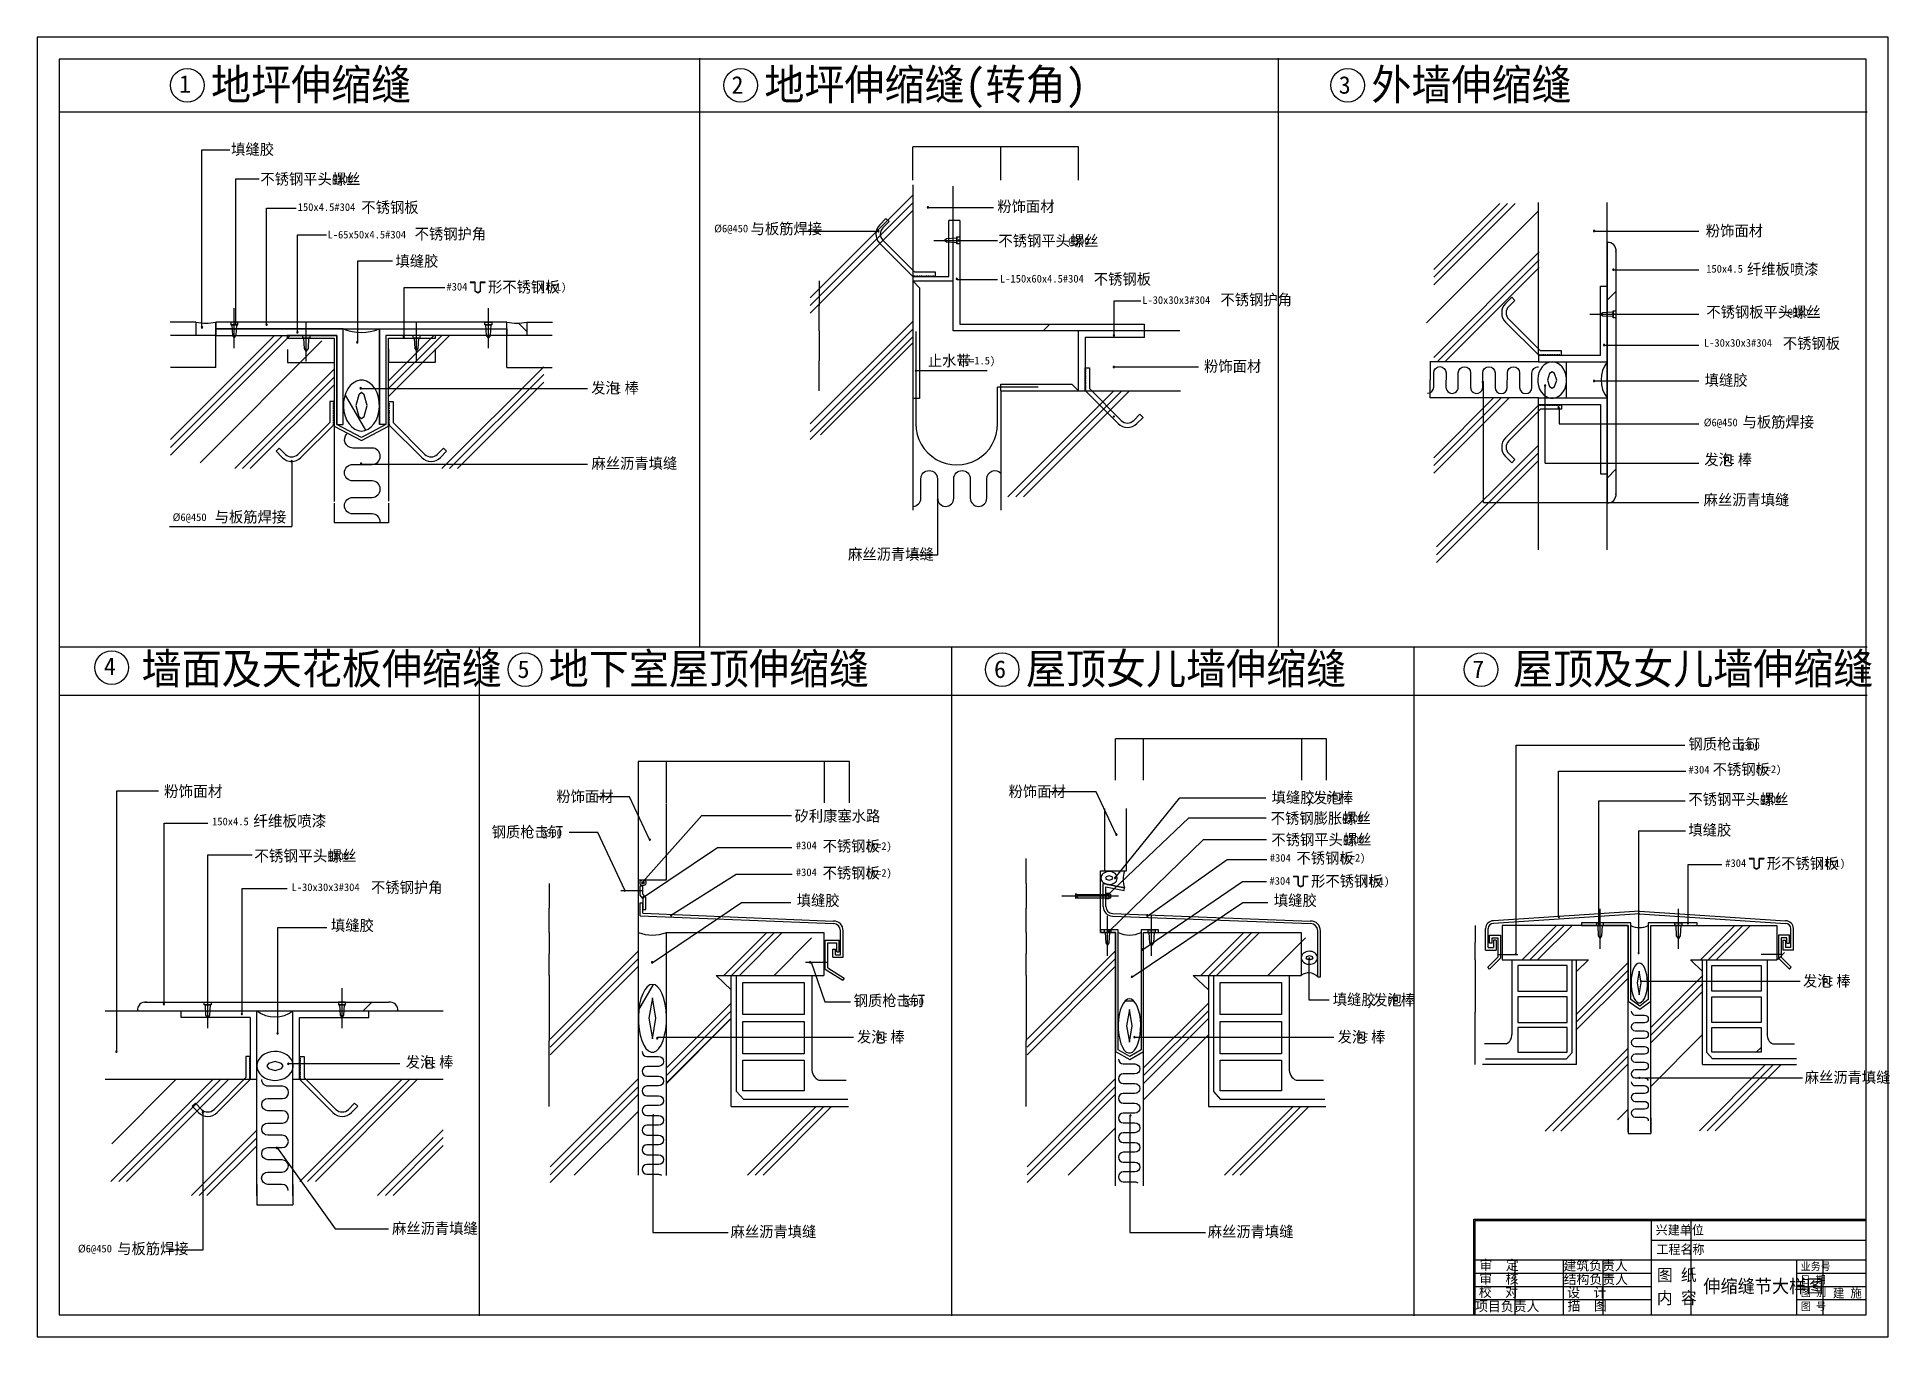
# Model space of a CAD drawing. Header units: metres. Extents: x 29335 to 113556, y -43402 to 15677.
import ezdxf

# ---------------------------------------------------------------- set-up
doc = ezdxf.new("R2010")
doc.units = ezdxf.units.M
doc.layers.add('PUB_DIM', color=3, linetype='Continuous')
doc.dimstyles.get("Standard").update_dxf_attribs({"dimtxt": 2.5, "dimasz": 2.5, "dimexe": 1.25, "dimexo": 0.625, "dimtad": 1, "dimcen": 2.5, "dimazin": 3, "dimtfac": 1, "dimtmove": 0, "dimatfit": 3})
pattern_1 = [(45, (0, 0), (-11225.3, 11225.3), [])]
pattern_2 = [(45, (0, 0), (-10102.8, 10102.8), [])]

msp = doc.modelspace()

# ---------------------------------------------------------------- texts
for s, height, p in [('地坪伸缩缝', 1400, (37242.38, 12821.39)), ('地坪伸缩缝(转角)', 1400, (62394.52, 12821.39)), ('外墙伸缩缝', 1400, (89985.22, 12821.39)), ('1', 800, (35788.55, 13143.42)), ('2', 800, (60899.94, 13100.89)), ('3', 800, (88501.59, 13100.89)), ('填缝胶', 500, (38159.47, 10326.58)), ('不锈钢平头螺丝 ', 500, (39484.08, 8974.32)), ('@300', 350, (42749.15, 9037.19)), ('150x4.5#304', 350, (41183.08, 7774.53)), ('不锈钢板', 500, (44076.78, 7689.81)), ('粉饰面材', 500, (72985.6, 7729.44)), ('L-65x50x4.5#304', 350, (42537.29, 6524.27)), ('不锈钢护角', 500, (46497.85, 6483.34)), ('%%C6@450', 350, (60112.65, 6801.73)), ('与板筋焊接', 500, (61770.25, 6718.94)), ('不锈钢平头螺丝 ', 500, (73033.52, 6168.92)), ('粉饰面材', 500, (105186.93, 6623.91)), ('@300', 350, (76217.08, 6231.79)), ('填缝胶', 500, (45627.21, 5244.35)), ('150x4.5', 350, (105204.36, 4969.76)), ('纤维板喷漆', 500, (107057.11, 4876.13)), ('#304', 350, (47943.28, 4157.9)), ('形不锈钢板', 500, (49831.96, 4073.18)), ('(t=1)', 350, (52203.97, 4148.19)), ('L-150x60x4.5#304', 350, (73104.78, 4519.94)), ('不锈钢板', 500, (77369.22, 4426.68)), ('L-30x30x3#304', 350, (79566.5, 3548.35)), ('不锈钢护角', 500, (83125.31, 3492.4)), ('不锈钢板平头螺丝 ', 500, (105210.3, 2930.74)), ('@300', 350, (108898.58, 2993.61)), ('L-30x30x3#304', 350, (105101.21, 1602.41)), ('不锈钢板', 500, (108687.66, 1508.78)), ('止水带', 500, (69824.34, 718.59)), ('(t=1.5)', 350, (71221.09, 798.16)), ('粉饰面材', 500, (82380.98, 468.94)), ('发泡', 500, (54520.41, -517.54)), ('棒', 500, (56041.06, -517.54)), ('填缝胶', 500, (105135.11, -167.97)), ('PE', 350, (55407.39, -485.42)), ('%%C6@450', 350, (105092.85, -2012.79)), ('与板筋焊接', 500, (106858.31, -2066.68)), ('发泡', 500, (105118.2, -3778.58)), ('棒', 500, (106638.86, -3778.58)), ('麻丝沥青填缝', 500, (54534.28, -3945.32)), ('PE', 350, (106021.26, -3724.7)), ('麻丝沥青填缝', 500, (105086.71, -5603.69)), ('与板筋焊接', 500, (37408.99, -6381.21)), ('%%C6@450', 350, (35497.59, -6321.64)), ('麻丝沥青填缝', 500, (66196.2, -8076.54)), ('4', 800, (32372.53, -13322.15)), ('墙面及天花板伸缩缝', 1400, (34088.31, -13731.91)), ('地下室屋顶伸缩缝', 1400, (52595.14, -13731.91)), ('屋顶女儿墙伸缩缝', 1400, (74283.49, -13731.91)), ('屋顶及女儿墙伸缩缝', 1400, (96423.3, -13731.91)), ('5', 800, (51174.17, -13452.42)), ('6', 800, (72834.42, -13452.42)), ('7', 800, (94568.86, -13452.42)), ('钢质枪击钉', 500, (104398.35, -16701.29)), ('@300', 350, (106687.96, -16701.29)), ('#304', 350, (104401.16, -17794.18)), ('不锈钢板', 500, (105497.37, -17852.28)), ('(t=2)', 350, (107430.86, -17774.23)), ('粉饰面材', 511.36, (35106.11, -18856.02)), ('粉饰面材', 500, (52939.8, -19087.25)), ('粉饰面材', 500, (73496.17, -18860.97)), ('填缝胶', 500, (85451.96, -19128.49)), (',发泡', 500, (86992.48, -19146.23)), ('PE', 350, (87954.71, -19091.71)), ('棒', 500, (88513.13, -19146.23)), ('不锈钢平头螺丝 ', 500, (104395.57, -19212.47)), ('@300', 350, (107660.64, -19149.6)), ('150x4.5', 350, (37290.7, -20148.73)), ('纤维板喷漆', 511.36, (39161.5, -20207.52)), ('钢质枪击钉', 500, (49999.29, -20699.19)), ('矽利康塞水路', 500, (63763.61, -19973.09)), ('不锈钢膨胀螺丝 ', 500, (85409.26, -20074.99)), ('@300', 350, (88665.97, -20012.12)), ('填缝胶', 500, (104397.05, -20609.3)), ('@300', 350, (52242.01, -20667.03)), ('#304', 350, (63827.76, -21236.39)), ('不锈钢板', 500, (65041.29, -21338.72)), ('(t=2)', 350, (66993.86, -21268.77)), ('不锈钢平头螺丝 ', 500, (85439.67, -21047.88)), ('@300', 350, (88704.75, -20985.01)), ('不锈钢平头螺丝 ', 511.36, (39206.76, -21789.94)), ('@300', 350, (42562.94, -21727.08)), ('#304', 350, (85370.48, -21804.24)), ('不锈钢板', 500, (86582.49, -21887.13)), ('(t=2)', 350, (88522.66, -21798.88)), ('#304', 350, (106071.15, -22041.08)), ('形不锈钢板', 500, (107959.82, -22125.8)), ('(t=1)', 350, (110331.83, -22050.8)), ('不锈钢护角', 500, (44512.95, -23219.07)), ('#304', 350, (63827.76, -22457.2)), ('不锈钢板', 500, (65041.29, -22559.53)), ('(t=2)', 350, (66993.86, -22489.58)), ('#304', 350, (85354.24, -22850.44)), ('形不锈钢板', 500, (87242.91, -22935.16)), ('(t=1)', 350, (89614.92, -22860.15)), ('L-30x30x3#304', 350, (40902.66, -23138.08)), ('填缝胶', 500, (63865.78, -23812.28)), ('填缝胶', 500, (85554.13, -23812.28)), ('填缝胶', 500, (42693.99, -24946.77)), ('发泡', 500, (109601.3, -27474.68)), ('棒', 500, (111121.96, -27474.68)), ('钢质枪击钉', 500, (66452.06, -28365.61)), ('填缝胶', 500, (88230.84, -28314.55)), (',发泡', 500, (89728.78, -28332.29)), ('棒', 500, (91318.17, -28332.29)), ('PE', 350, (110504.36, -27429.55)), ('@300', 350, (68694.78, -28333.46)), ('PE', 350, (90727.85, -28277.76)), ('发泡', 500, (66603.13, -30015.21)), ('棒', 500, (68123.79, -30015.21)), ('发泡', 500, (88450.14, -30015.21)), ('棒', 500, (89970.79, -30015.21)), ('PE', 350, (67520.61, -29957.58)), ('PE', 350, (89367.61, -29957.58)), ('发泡', 500, (46090.15, -31159.29)), ('PE', 350, (46993.2, -31159.29)), ('棒', 500, (47610.8, -31159.29)), ('麻丝沥青填缝', 500, (109681.71, -31850.87)), ('麻丝沥青填缝', 500, (45469.36, -38715.72)), ('麻丝沥青填缝', 500, (60857.78, -38864.25)), ('麻丝沥青填缝', 500, (82546.13, -38864.25)), ('兴建单位', 420, (102912.05, -38748.55)), ('%%C6@450', 350, (31194.14, -39560.99)), ('与板筋焊接', 500, (32976.71, -39636.33)), ('工程名称', 420, (102942.17, -39629.6)), ('审  定', 450, (94899.4, -40360.51)), ('建筑负责人', 450, (98712.44, -40379.61)), ('图 纸', 550, (102964.71, -40858.82)), ('业务号', 350, (109497.26, -40371.11)), ('校  对', 450, (94870.74, -41582.48)), ('审  核', 450, (94889.85, -40981.04)), ('结构负责人', 450, (98724.67, -41000.14)), ('设  计', 450, (98882.86, -41601.57)), ('内 容', 550, (102964.71, -41902.49)), ('伸缩缝节大样图', 600, (105074.94, -41394.19)), ('图 别', 350, (109509.21, -41552.75)), ('日 期', 350, (109485.32, -40979.83)), ('建 施', 400, (110964.57, -41611.91)), ('项目负责人', 450, (94698.79, -42231.65)), ('描  图', 450, (98901.97, -42203.01)), ('图 号', 350, (109509.21, -42185.35))]:
    msp.add_text(s, height=height).set_placement(p)

# ---------------------------------------------------------------- blocks, each defined once
blk = doc.blocks.new('*D1')
for p, q in [((57304.55, -17248.31), (56665.3, -17248.31)), ((56665.55, -19123.48), (56665.55, -17248.31)), ((57945.8, -17248.31), (57306.55, -17248.31)), ((57945.55, -19123.48), (57945.55, -17248.31))]:
    blk.add_line(p, q)
at = {"layer": 'Defpoints'}
for p in [(57945.55, -17248.31), (56665.55, -19123.48), (57945.55, -19123.48)]:
    blk.add_point(p, dxfattribs=at)
at = {"layer": 'PUB_DIM', "insert": (57305.55, -17248.31), "char_height": 1, "attachment_point": 5}
blk.add_mtext('50', dxfattribs=at)
blk = doc.blocks.new('*D2')
for p, q in [((52606.42, -26968.44), (52606.42, -29945.56)), ((52606.17, -29945.56), (52605.92, -29945.56)), ((52606.42, -32922.68), (52606.42, -29945.56)), ((52606.42, -29945.56), (52606.42, -29945.56)), ((52606.67, -29945.56), (52606.92, -29945.56))]:
    blk.add_line(p, q)
at = {"layer": 'Defpoints'}
for p in [(52606.42, -26968.44), (52606.42, -29945.56), (52606.42, -32922.68)]:
    blk.add_point(p, dxfattribs=at)
at = {"layer": 'PUB_DIM', "insert": (52606.42, -29944.435), "char_height": 1, "attachment_point": 5}
blk.add_mtext('150', dxfattribs=at)
blk = doc.blocks.new('*D3')
for p, q in [((39328.33, -36478.9), (39328.33, -37400.31)), ((40967.09, -36478.9), (40967.09, -37400.31)), ((39328.58, -37400.31), (40145.21, -37400.31)), ((40150.21, -37400.31), (40966.84, -37400.31))]:
    blk.add_line(p, q)
at = {"layer": 'Defpoints'}
for p in [(39328.33, -36478.9), (40967.09, -36478.9), (39328.33, -37400.31)]:
    blk.add_point(p, dxfattribs=at)
at = {"layer": 'PUB_DIM', "insert": (40147.71, -37400.31), "char_height": 1, "attachment_point": 5}
blk.add_mtext('20~30', dxfattribs=at)
blk = doc.blocks.new('*D4')
for p, q in [((52606.42, -22800.42), (52606.42, -23908.08)), ((52606.17, -23908.08), (52605.92, -23908.08)), ((52606.42, -25015.75), (52606.42, -23908.08)), ((52606.42, -23908.08), (52606.42, -23908.08)), ((52606.67, -23908.08), (52606.92, -23908.08))]:
    blk.add_line(p, q)
at = {"layer": 'Defpoints'}
for p in [(52606.42, -22800.42), (52606.42, -23908.08), (52606.42, -25015.75)]:
    blk.add_point(p, dxfattribs=at)
at = {"layer": 'PUB_DIM', "insert": (52606.42, -23906.955), "char_height": 1, "attachment_point": 5}
blk.add_mtext('100', dxfattribs=at)
blk = doc.blocks.new('*D5')
for p, q in [((52606.42, -25015.75), (52606.42, -25992.09)), ((52606.17, -25992.09), (52605.92, -25992.09)), ((52606.42, -26968.44), (52606.42, -25992.09)), ((52606.42, -25992.09), (52606.42, -25992.09)), ((52606.67, -25992.09), (52606.92, -25992.09))]:
    blk.add_line(p, q)
at = {"layer": 'Defpoints'}
for p in [(52606.42, -25015.75), (52606.42, -25992.09), (52606.42, -26968.44)]:
    blk.add_point(p, dxfattribs=at)
at = {"layer": 'PUB_DIM', "insert": (52606.42, -25990.965), "char_height": 1, "attachment_point": 5}
blk.add_mtext('100', dxfattribs=at)
blk = doc.blocks.new('*D6')
for p, q in [((42836.22, -5512.12), (42836.22, -6406.56)), ((45314.95, -5512.12), (45314.95, -6406.56)), ((44073.085, -6406.56), (42835.97, -6406.56)), ((45315.2, -6406.56), (44078.085, -6406.56))]:
    blk.add_line(p, q)
at = {"layer": 'Defpoints'}
for p in [(42836.22, -5512.12), (45314.95, -5512.12), (45314.95, -6406.56)]:
    blk.add_point(p, dxfattribs=at)
at = {"layer": 'PUB_DIM', "insert": (44075.585, -6406.56), "char_height": 1, "attachment_point": 5}
blk.add_mtext('20~30', dxfattribs=at)
blk = doc.blocks.new('*D7')
for p, q in [((40719.21, 1481.58), (40719.21, 884.07)), ((40719.46, 884.07), (41776.715, 884.07)), ((41778.715, 884.07), (42835.97, 884.07)), ((42836.22, 1481.58), (42836.22, 884.07))]:
    blk.add_line(p, q)
at = {"layer": 'Defpoints'}
for p in [(40719.21, 1481.58), (40719.21, 884.07), (42836.22, 1481.58)]:
    blk.add_point(p, dxfattribs=at)
at = {"layer": 'PUB_DIM', "insert": (41777.715, 884.07), "char_height": 1, "attachment_point": 5}
blk.add_mtext('25', dxfattribs=at)
blk = doc.blocks.new('*D8')
for p, q in [((46372.455, 884.07), (45314.7, 884.07)), ((45314.95, 1504.85), (45314.95, 884.07)), ((47432.21, 884.07), (46374.455, 884.07)), ((47431.96, 1504.85), (47431.96, 884.07))]:
    blk.add_line(p, q)
at = {"layer": 'Defpoints'}
for p in [(45314.95, 1504.85), (47431.96, 1504.85), (47431.96, 884.07)]:
    blk.add_point(p, dxfattribs=at)
at = {"layer": 'PUB_DIM', "insert": (46373.455, 884.07), "char_height": 1, "attachment_point": 5}
blk.add_mtext('25', dxfattribs=at)
blk = doc.blocks.new('*D9')
for p, q in [((74294.77, -26968.44), (74294.77, -29945.56)), ((74294.52, -29945.56), (74294.27, -29945.56)), ((74294.77, -32922.68), (74294.77, -29945.56)), ((74294.77, -29945.56), (74294.77, -29945.56)), ((74295.02, -29945.56), (74295.27, -29945.56))]:
    blk.add_line(p, q)
at = {"layer": 'Defpoints'}
for p in [(74294.77, -26968.44), (74294.77, -29945.56), (74294.77, -32922.68)]:
    blk.add_point(p, dxfattribs=at)
at = {"layer": 'PUB_DIM', "insert": (74294.77, -29944.435), "char_height": 1, "attachment_point": 5}
blk.add_mtext('150', dxfattribs=at)
blk = doc.blocks.new('*D10')
for p, q in [((74294.77, -22800.42), (74294.77, -23908.08)), ((74294.52, -23908.08), (74294.27, -23908.08)), ((74294.77, -25015.75), (74294.77, -23908.08)), ((74294.77, -23908.08), (74294.77, -23908.08)), ((74295.02, -23908.08), (74295.27, -23908.08))]:
    blk.add_line(p, q)
at = {"layer": 'Defpoints'}
for p in [(74294.77, -22800.42), (74294.77, -23908.08), (74294.77, -25015.75)]:
    blk.add_point(p, dxfattribs=at)
at = {"layer": 'PUB_DIM', "insert": (74294.77, -23906.955), "char_height": 1, "attachment_point": 5}
blk.add_mtext('100', dxfattribs=at)
blk = doc.blocks.new('*D11')
for p, q in [((74294.77, -25015.75), (74294.77, -25992.09)), ((74294.52, -25992.09), (74294.27, -25992.09)), ((74294.77, -26968.44), (74294.77, -25992.09)), ((74294.77, -25992.09), (74294.77, -25992.09)), ((74295.02, -25992.09), (74295.27, -25992.09))]:
    blk.add_line(p, q)
at = {"layer": 'Defpoints'}
for p in [(74294.77, -25015.75), (74294.77, -25992.09), (74294.77, -26968.44)]:
    blk.add_point(p, dxfattribs=at)
at = {"layer": 'PUB_DIM', "insert": (74294.77, -25990.965), "char_height": 1, "attachment_point": 5}
blk.add_mtext('100', dxfattribs=at)
blk = doc.blocks.new('*D12')
for p, q in [((65695.185, -17248.31), (65128.43, -17248.31)), ((65128.68, -19123.48), (65128.68, -17248.31)), ((66263.94, -17248.31), (65697.185, -17248.31)), ((66263.69, -19123.48), (66263.69, -17248.31))]:
    blk.add_line(p, q)
at = {"layer": 'Defpoints'}
for p in [(66263.69, -17248.31), (65128.68, -19123.48), (66263.69, -19123.48)]:
    blk.add_point(p, dxfattribs=at)
at = {"layer": 'PUB_DIM', "insert": (65696.185, -17248.31), "char_height": 1, "attachment_point": 5}
blk.add_mtext('50', dxfattribs=at)
blk = doc.blocks.new('*D13')
for p, q in [((61535.615, -17248.31), (57945.3, -17248.31)), ((57945.55, -19123.48), (57945.55, -17248.31)), ((65128.93, -17248.31), (61538.615, -17248.31)), ((65128.68, -19123.48), (65128.68, -17248.31))]:
    blk.add_line(p, q)
at = {"layer": 'Defpoints'}
for p in [(65128.68, -17248.31), (57945.55, -19123.48), (65128.68, -19123.48)]:
    blk.add_point(p, dxfattribs=at)
at = {"layer": 'PUB_DIM', "insert": (61537.115, -17248.31), "char_height": 1, "attachment_point": 5}
blk.add_mtext('240', dxfattribs=at)
blk = doc.blocks.new('*D14')
for p, q in [((74294.52, -21660.31), (74294.27, -21660.31)), ((74294.77, -22220.88), (74294.77, -21660.31)), ((74294.77, -22800.42), (74294.77, -21660.31)), ((74294.77, -21660.31), (74294.77, -21660.31)), ((74295.02, -21660.31), (74295.27, -21660.31))]:
    blk.add_line(p, q)
at = {"layer": 'Defpoints'}
for p in [(74294.77, -21660.31), (74294.77, -22220.88), (74294.77, -22800.42)]:
    blk.add_point(p, dxfattribs=at)
at = {"layer": 'PUB_DIM', "insert": (74294.77, -21659.185), "char_height": 1, "attachment_point": 5}
blk.add_mtext('16', dxfattribs=at)
blk = doc.blocks.new('*D15')
for p, q in [((83223.965, -16220.48), (79633.65, -16220.48)), ((79633.9, -18095.65), (79633.9, -16220.48)), ((86817.28, -16220.48), (83226.965, -16220.48)), ((86817.03, -18095.65), (86817.03, -16220.48))]:
    blk.add_line(p, q)
at = {"layer": 'Defpoints'}
for p in [(86817.03, -16220.48), (79633.9, -18095.65), (86817.03, -18095.65)]:
    blk.add_point(p, dxfattribs=at)
at = {"layer": 'PUB_DIM', "insert": (83225.465, -16220.48), "char_height": 1, "attachment_point": 5}
blk.add_mtext('240', dxfattribs=at)
blk = doc.blocks.new('*D16')
for p, q in [((78992.9, -16220.48), (78353.65, -16220.48)), ((78353.9, -18095.65), (78353.9, -16220.48)), ((79634.15, -16220.48), (78994.9, -16220.48)), ((79633.9, -18095.65), (79633.9, -16220.48))]:
    blk.add_line(p, q)
at = {"layer": 'Defpoints'}
for p in [(79633.9, -16220.48), (78353.9, -18095.65), (79633.9, -18095.65)]:
    blk.add_point(p, dxfattribs=at)
at = {"layer": 'PUB_DIM', "insert": (78993.9, -16220.48), "char_height": 1, "attachment_point": 5}
blk.add_mtext('50', dxfattribs=at)
blk = doc.blocks.new('*D17')
for p, q in [((87383.535, -16220.48), (86816.78, -16220.48)), ((86817.03, -18095.65), (86817.03, -16220.48)), ((87952.29, -16220.48), (87385.535, -16220.48)), ((87952.04, -18095.65), (87952.04, -16220.48))]:
    blk.add_line(p, q)
at = {"layer": 'Defpoints'}
for p in [(87952.04, -16220.48), (86817.03, -18095.65), (87952.04, -18095.65)]:
    blk.add_point(p, dxfattribs=at)
at = {"layer": 'PUB_DIM', "insert": (87384.535, -16220.48), "char_height": 1, "attachment_point": 5}
blk.add_mtext('50', dxfattribs=at)
blk = doc.blocks.new('*D18')
for p, q in [((101660.8, -33450.68), (101660.8, -34149.38)), ((102684.8, -33450.68), (102684.8, -34149.38)), ((101661.05, -34149.38), (102171.8, -34149.38)), ((102173.8, -34149.38), (102684.55, -34149.38))]:
    blk.add_line(p, q)
at = {"layer": 'Defpoints'}
for p in [(101660.8, -33450.68), (102684.8, -33450.68), (101660.8, -34149.38)]:
    blk.add_point(p, dxfattribs=at)
at = {"layer": 'PUB_DIM', "insert": (102172.8, -34149.38), "char_height": 1, "attachment_point": 5}
blk.add_mtext('50', dxfattribs=at)
blk = doc.blocks.new('*D19')
for p, q in [((94705.03, -26260.31), (94705.03, -28642)), ((94704.78, -28642), (94704.53, -28642)), ((94705.03, -31023.69), (94705.03, -28642)), ((94705.03, -28642), (94705.03, -28642)), ((94705.28, -28642), (94705.53, -28642))]:
    blk.add_line(p, q)
at = {"layer": 'Defpoints'}
for p in [(94705.03, -26260.31), (94705.03, -28642), (94705.03, -31023.69)]:
    blk.add_point(p, dxfattribs=at)
at = {"layer": 'PUB_DIM', "insert": (94705.03, -28640.875), "char_height": 1, "attachment_point": 5}
blk.add_mtext('150', dxfattribs=at)
blk = doc.blocks.new('*D20')
for p, q in [((94705.03, -24698.15), (94705.03, -25479.23)), ((94704.78, -25479.23), (94704.53, -25479.23)), ((94705.03, -26260.31), (94705.03, -25479.23)), ((94705.03, -25479.23), (94705.03, -25479.23)), ((94705.28, -25479.23), (94705.53, -25479.23))]:
    blk.add_line(p, q)
at = {"layer": 'Defpoints'}
for p in [(94705.03, -24698.15), (94705.03, -25479.23), (94705.03, -26260.31)]:
    blk.add_point(p, dxfattribs=at)
at = {"layer": 'PUB_DIM', "insert": (94705.03, -25478.105), "char_height": 1, "attachment_point": 5}
blk.add_mtext('100', dxfattribs=at)
blk = doc.blocks.new('*D21')
for p, q in [((92660.36, 911.61), (92660.36, 92.23)), ((92660.11, 92.23), (92659.86, 92.23)), ((92660.36, -727.15), (92660.36, 92.23)), ((92660.36, 92.23), (92660.36, 92.23)), ((92660.61, 92.23), (92660.86, 92.23))]:
    blk.add_line(p, q)
at = {"layer": 'Defpoints'}
for p in [(92660.36, 911.61), (92660.36, 92.23), (92660.36, -727.15)]:
    blk.add_point(p, dxfattribs=at)
at = {"layer": 'PUB_DIM', "insert": (92660.36, 93.355), "char_height": 1, "attachment_point": 5}
blk.add_mtext('20~30', dxfattribs=at)
blk = doc.blocks.new('*D22')
for p, q in [((64884.05, 4591.17), (64884.05, 3458.57)), ((64883.8, 3458.57), (64883.55, 3458.57)), ((64884.05, 2325.97), (64884.05, 3458.57)), ((64884.05, 3458.57), (64884.05, 3458.57)), ((64884.3, 3458.57), (64884.55, 3458.57))]:
    blk.add_line(p, q)
at = {"layer": 'Defpoints'}
for p in [(64884.05, 4591.17), (64884.05, 3458.57), (64884.05, 2325.97)]:
    blk.add_point(p, dxfattribs=at)
at = {"layer": 'PUB_DIM', "insert": (64884.05, 3459.695), "char_height": 1, "attachment_point": 5}
blk.add_mtext('20', dxfattribs=at)
blk = doc.blocks.new('*D23')
for p, q in [((64884.05, 2325.97), (64884.05, 960.33)), ((64883.8, 960.33), (64883.55, 960.33)), ((64884.05, -405.31), (64884.05, 960.33)), ((64884.05, 960.33), (64884.05, 960.33)), ((64884.3, 960.33), (64884.55, 960.33))]:
    blk.add_line(p, q)
at = {"layer": 'Defpoints'}
for p in [(64884.05, 2325.97), (64884.05, 960.33), (64884.05, -405.31)]:
    blk.add_point(p, dxfattribs=at)
at = {"layer": 'PUB_DIM', "insert": (64884.05, 961.455), "char_height": 1, "attachment_point": 5}
blk.add_mtext('50', dxfattribs=at)
blk = doc.blocks.new('*D24')
for p, q in [((74905.91, 10693.3), (73144.67, 10693.3)), ((73144.92, 9169.56), (73144.92, 10693.3)), ((76669.15, 10693.3), (74907.91, 10693.3)), ((76668.9, 9169.56), (76668.9, 10693.3))]:
    blk.add_line(p, q)
at = {"layer": 'Defpoints'}
for p in [(76668.9, 10693.3), (73144.92, 9169.56), (76668.9, 9169.56)]:
    blk.add_point(p, dxfattribs=at)
at = {"layer": 'PUB_DIM', "insert": (74906.91, 10693.3), "char_height": 1, "attachment_point": 5}
blk.add_mtext('50', dxfattribs=at)
blk = doc.blocks.new('*D25')
for p, q in [((71139.555, 10693.3), (69135.94, 10693.3)), ((69136.19, 9169.56), (69136.19, 10693.3)), ((73145.17, 10693.3), (71141.555, 10693.3)), ((73144.92, 9169.56), (73144.92, 10693.3))]:
    blk.add_line(p, q)
at = {"layer": 'Defpoints'}
for p in [(73144.92, 10693.3), (69136.19, 9169.56), (73144.92, 9169.56)]:
    blk.add_point(p, dxfattribs=at)
at = {"layer": 'PUB_DIM', "insert": (71140.555, 10693.3), "char_height": 1, "attachment_point": 5}
blk.add_mtext('50', dxfattribs=at)

# ---------------------------------------------------------------- dimensions: what is measured, and where the dimension line sits
at = {"layer": 'PUB_DIM'}
for base, p1, p2, text, picture, middle in [((73144.92, 10693.3), (73144.92, 9169.56), (69136.19, 9169.56), '50', '*D25', (71140.555, 10693.3)), ((76668.9, 10693.3), (76668.9, 9169.56), (73144.92, 9169.56), '50', '*D24', (74906.91, 10693.3)), ((64884.05, 3458.57), (64884.05, 4591.17), (64884.05, 2325.97), '20', '*D22', (64884.05, 3459.695)), ((64884.05, 960.33), (64884.05, 2325.97), (64884.05, -405.31), '50', '*D23', (64884.05, 961.455)), ((40719.21, 884.07), (40719.21, 1481.58), (42836.22, 1481.58), '25', '*D7', (41777.715, 884.07)), ((47431.96, 884.07), (47431.96, 1504.85), (45314.95, 1504.85), '25', '*D8', (46373.455, 884.07)), ((92660.36, 92.23), (92660.36, 911.61), (92660.36, -727.15), '20~30', '*D21', (92660.36, 93.355)), ((45314.95, -6406.56), (45314.95, -5512.12), (42836.22, -5512.12), '20~30', '*D6', (44075.585, -6406.56)), ((79633.9, -16220.48), (79633.9, -18095.65), (78353.9, -18095.65), '50', '*D16', (78993.9, -16220.48)), ((86817.03, -16220.48), (86817.03, -18095.65), (79633.9, -18095.65), '240', '*D15', (83225.465, -16220.48)), ((87952.04, -16220.48), (87952.04, -18095.65), (86817.03, -18095.65), '50', '*D17', (87384.535, -16220.48)), ((57945.55, -17248.31), (57945.55, -19123.48), (56665.55, -19123.48), '50', '*D1', (57305.55, -17248.31)), ((65128.68, -17248.31), (65128.68, -19123.48), (57945.55, -19123.48), '240', '*D13', (61537.115, -17248.31)), ((66263.69, -17248.31), (66263.69, -19123.48), (65128.68, -19123.48), '50', '*D12', (65696.185, -17248.31)), ((74294.77, -21660.31), (74294.77, -22220.88), (74294.77, -22800.42), '16', '*D14', (74294.77, -21659.185)), ((52606.42, -23908.08), (52606.42, -22800.42), (52606.42, -25015.75), '100', '*D4', (52606.42, -23906.955)), ((74294.77, -23908.08), (74294.77, -22800.42), (74294.77, -25015.75), '100', '*D10', (74294.77, -23906.955)), ((52606.42, -25992.09), (52606.42, -25015.75), (52606.42, -26968.44), '100', '*D5', (52606.42, -25990.965)), ((74294.77, -25992.09), (74294.77, -25015.75), (74294.77, -26968.44), '100', '*D11', (74294.77, -25990.965)), ((94705.03, -25479.23), (94705.03, -26260.31), (94705.03, -24698.15), '100', '*D20', (94705.03, -25478.105)), ((94705.03, -28642), (94705.03, -31023.69), (94705.03, -26260.31), '150', '*D19', (94705.03, -28640.875)), ((52606.42, -29945.56), (52606.42, -26968.44), (52606.42, -32922.68), '150', '*D2', (52606.42, -29944.435)), ((74294.77, -29945.56), (74294.77, -26968.44), (74294.77, -32922.68), '150', '*D9', (74294.77, -29944.435)), ((101660.8, -34149.38), (101660.8, -33450.68), (102684.8, -33450.68), '50', '*D18', (102172.8, -34149.38)), ((39328.33, -37400.31), (39328.33, -36478.9), (40967.09, -36478.9), '20~30', '*D3', (40147.71, -37400.31))]:
    dim = msp.add_linear_dim(base=base, p1=p1, p2=p2, text=text, dimstyle='Standard', dxfattribs=at)
    dim.commit()
    dim.dimension.update_dxf_attribs({"geometry": picture, "text_midpoint": middle})

# ---------------------------------------------------------------- hatches: boundary and pattern name
h = msp.add_hatch()
h.set_pattern_fill('AN32C', scale=5000)
h.set_pattern_definition(pattern_1)
h.paths.add_polyline_path([(69136.19, 8959.18), (64950.73, 8959.18), (64950.73, -5706.7), (69136.19, -5706.7)])
h = msp.add_hatch()
h.set_pattern_fill('AN32C', scale=5000)
h.set_pattern_definition(pattern_1)
h.paths.add_polyline_path([(97583.47, 7852.28), (92487.67, 7852.28), (92487.67, 912.86), (97583.47, 912.86), (97583.47, 920.02), (96084.82, 2418.67, -0.41), (96084.82, 3267.2), (96367.66, 3550.04), (96509.08, 3408.62), (96226.24, 3125.78, 0.41), (96226.24, 2560.09), (97583.47, 1202.86)])
h = msp.add_hatch()
h.set_pattern_fill('ANSI32', scale=1800)
h.paths.add_polyline_path([(70975.19, 4591.17), (70975.19, 7335.28), (70775.19, 7335.28), (70775.19, 4791.17), (69136.19, 4791.17), (69136.19, 4591.17)])
h = msp.add_hatch()
h.set_pattern_fill('ANSI32', scale=1800)
h.paths.add_polyline_path([(70975.19, 2325.97), (79049.65, 2325.97), (79049.65, 2625.97), (71275.19, 2625.97), (71275.19, 7335.28), (70975.19, 7335.28), (70975.19, 4591.17)])
h = msp.add_hatch()
h.set_pattern_fill('ANSI32', scale=1800)
h.paths.add_polyline_path([(100704.18, -5495.01, 0.4), (101104.18, -5167.16), (101104.18, 6019.09, 0.4), (100704.18, 6346.95)])
h = msp.add_hatch()
h.set_pattern_fill('ANSI37', scale=1500)
h.paths.add_polyline_path([(37456.08, 2115.7), (37456.08, 2715.7, -0.1), (36556.08, 2715.7), (36556.08, 2115.7)])
h = msp.add_hatch()
h.set_pattern_fill('ANSI37', scale=1500)
h.paths.add_polyline_path([(51595.16, 2115.7), (51595.16, 2715.7, -0.09), (50695.16, 2715.52), (50695.16, 2115.7)])
h = msp.add_hatch()
h.set_pattern_fill('AN32C', scale=4500)
h.set_pattern_definition(pattern_2)
h.paths.add_polyline_path([(42756.22, -1841.9), (42756.22, -891.57), (42956.22, -891.57), (42956.22, 1865.55), (37456.08, 1865.55), (37456.08, 410.43), (35405.45, 410.43), (35405.45, -3669.37), (42956.22, -3669.37), (42956.22, -1931.91), (42949.05, -1931.91), (41450.4, -3430.56, -0.41), (40601.87, -3430.56), (40319.03, -3147.72), (40460.45, -3006.3), (40743.29, -3289.14, 0.41), (41308.98, -3289.14)])
h = msp.add_hatch()
h.set_pattern_fill('AN32C', scale=4500)
h.set_pattern_definition(pattern_2)
h.paths.add_polyline_path([(52601.44, 410.43), (50825.36, 410.43), (50825.36, 1865.55), (45325.15, 1865.55), (45325.15, -891.57), (45525.15, -891.57), (45525.15, -1841.9), (46972.38, -3289.14, 0.41), (47538.07, -3289.14), (47820.91, -3006.3), (47962.33, -3147.72), (47679.49, -3430.56, -0.41), (46830.96, -3430.56), (45332.31, -1931.91), (45325.15, -1931.91), (45014.26, -1931.91), (45014.26, -4007.99), (52601.44, -4007.99)])
h = msp.add_hatch()
h.set_pattern_fill('ANSI32', scale=1800)
h.paths.add_polyline_path([(79677.5, 2325.97), (76668.9, 2325.97), (76668.9, -405.31), (76968.9, -405.31), (76968.9, 2025.97), (79677.5, 2025.97)])
h = msp.add_hatch()
h.set_pattern_fill('ESCHER', scale=1409)
h.paths.add_polyline_path([(44310.08, 34.17), (44157.3, 75.7), (44001.7, 75.7), (43848.92, 34.17), (43704.47, -47.38), (43573.57, -166.02), (43460.96, -317.45), (43370.71, -496.2), (43306.07, -695.81), (43269.39, -909.07), (43261.99, -1128.26), (43284.13, -1345.47), (43335.02, -1552.84), (43412.82, -1742.88), (43514.71, -1908.72), (43637.02, -2044.37), (43775.32, -2144.92), (43924.61, -2206.75), (44079.5, -2227.61), (44234.39, -2206.75), (44383.69, -2144.92), (44521.99, -2044.37), (44644.29, -1908.72), (44746.19, -1742.88), (44823.98, -1552.84), (44874.88, -1345.47), (44897.02, -1128.26), (44889.62, -909.07), (44852.93, -695.81), (44788.3, -496.2), (44698.04, -317.45), (44585.43, -166.02), (44454.54, -47.38)])
h.paths.add_polyline_path([(44079.5, -482.56), (44198.56, -583.08), (44334.45, -1073.34), (44198.56, -1563.6), (44079.5, -1664.11), (43960.44, -1563.6), (43824.55, -1073.34), (43960.44, -583.08)])
h = msp.add_hatch()
h.set_pattern_fill('AN32C', scale=5000)
h.set_pattern_definition(pattern_1)
h.paths.add_polyline_path([(80682.88, -405.31), (76643.09, -405.31), (77988.3, -1750.51, 0.41), (78553.98, -1750.51), (78836.82, -1467.67), (78978.24, -1609.09), (78695.4, -1891.93, -0.41), (77846.87, -1891.93), (76360.25, -405.31), (73144.91, -405.31), (73144.91, -5754.08), (80682.88, -5754.08)])
h = msp.add_hatch()
h.set_pattern_fill('AN32C', scale=5000)
h.set_pattern_definition(pattern_1)
h.paths.add_polyline_path([(97583.47, -1024.51), (96226.24, -2381.74, 0.41), (96226.24, -2947.43), (96509.08, -3230.27), (96367.66, -3371.69), (96084.82, -3088.85, -0.41), (96084.82, -2240.32), (97583.47, -741.67), (97583.47, -727.14), (92538.17, -727.14), (92538.17, -7324.98), (97583.47, -7324.98)])
h = msp.add_hatch()
h.set_pattern_fill('AN32C', scale=5000)
h.set_pattern_definition(pattern_1)
h.paths.add_polyline_path([(56665.55, -25015.74), (55991.66, -25015.74), (55991.66, -23439.35), (55500.84, -23375.04), (55991.66, -23293.57), (55991.66, -22205.21), (52953.42, -22205.21), (52953.42, -36055.71), (56665.55, -36055.71)])
h = msp.add_hatch()
h.set_pattern_fill('AN32C', scale=5000)
h.set_pattern_definition(pattern_1)
h.paths.add_polyline_path([(78353.9, -25015.74), (77680.01, -25015.74), (77680.01, -23439.35), (77189.19, -23375.04), (77680.01, -23293.57), (77680.01, -22205.21), (74641.78, -22205.21), (74641.78, -36055.71), (78353.9, -36055.71)])
h = msp.add_hatch()
h.set_pattern_fill('AN32C', scale=5000)
h.set_pattern_definition(pattern_1)
h.paths.add_polyline_path([(60890.34, -27627.33), (60196.63, -26968.45), (60890.34, -26968.45), (65550.85, -26968.45), (65550.85, -25264.27), (57945.55, -25264.27), (57945.55, -36055.71), (66219.54, -36055.71), (66219.54, -32922.68), (60890.34, -32922.68)])
h = msp.add_hatch()
h.set_pattern_fill('AN32C', scale=5000)
h.set_pattern_definition(pattern_1)
h.paths.add_polyline_path([(82578.7, -27627.33), (81884.98, -26968.45), (82578.7, -26968.45), (87239.2, -26968.45), (87239.2, -25264.27), (79633.9, -25264.27), (79633.9, -36055.71), (87907.89, -36055.71), (87907.89, -32922.68), (82578.7, -32922.68)])
h = msp.add_hatch()
h.set_pattern_fill('AN32C', scale=5000)
h.set_pattern_definition(pattern_1)
h.paths.add_polyline_path([(101660.8, -24698.15), (95935.96, -24698.15), (95935.96, -26260.31), (99304.97, -26260.31), (99859.94, -26260.31), (99304.97, -26787.41), (99304.97, -31023.69), (95935.96, -31023.69), (95935.96, -33530.12), (101660.8, -33530.12)])
h = msp.add_hatch()
h.set_pattern_fill('AN32C', scale=5000)
h.set_pattern_definition(pattern_1)
h.paths.add_polyline_path([(105040.64, -26787.41), (104485.67, -26260.31), (105040.64, -26260.31), (108769.05, -26260.31), (108769.05, -24896.97), (102684.8, -24896.97), (102684.8, -33530.12), (109303.99, -33530.12), (109303.99, -31023.69), (105040.64, -31023.69)])
h = msp.add_hatch()
h.set_pattern_fill('ANSI31', scale=1920)
h.paths.add_polyline_path([(98881.28, -27687.76), (98881.28, -26514.32), (96649.89, -26514.32), (96649.89, -27687.76)])
h = msp.add_hatch()
h.set_pattern_fill('ANSI37', scale=640)
h.paths.add_polyline_path([(99304.97, -26787.41), (99859.94, -26260.31), (99304.97, -26260.31)])
h = msp.add_hatch()
h.set_pattern_fill('ESCHER', scale=933.1)
h.paths.add_polyline_path([(102444, -27903.36), (102485.16, -27763.9), (102514.64, -27608.17), (102531.37, -27441.79), (102534.74, -27270.79), (102524.64, -27101.33), (102501.44, -26939.54), (102465.96, -26791.27), (102419.49, -26661.89), (102363.71, -26556.06), (102300.64, -26477.61), (102232.55, -26429.38), (102161.92, -26413.1), (102091.28, -26429.38), (102023.19, -26477.61), (101960.12, -26556.06), (101904.35, -26661.89), (101857.88, -26791.27), (101822.4, -26939.54), (101799.19, -27101.33), (101789.09, -27270.79), (101792.47, -27441.79), (101809.2, -27608.17), (101838.67, -27763.9), (101879.84, -27903.36), (101931.19, -28021.5), (101990.88, -28114.06), (102056.76, -28177.69), (102126.44, -28210.09), (102197.4, -28210.09), (102267.07, -28177.69), (102332.95, -28114.06), (102392.64, -28021.5)])
h.paths.add_polyline_path([(102161.92, -27855.71), (102068.61, -27313.64), (102161.92, -26771.56), (102255.23, -27313.64)])
h = msp.add_hatch()
h.set_pattern_fill('ANSI37', scale=640)
h.paths.add_polyline_path([(105040.64, -26260.31), (104485.67, -26260.31), (105040.64, -26787.41)])
h = msp.add_hatch()
h.set_pattern_fill('ANSI31', scale=1920)
h.paths.add_polyline_path([(107695.72, -27687.76), (107695.72, -26514.32), (105464.32, -26514.32), (105464.32, -27687.76)])
h = msp.add_hatch()
h.set_pattern_fill('ESCHER', scale=1200)
h.paths.add_polyline_path([(57789.23, -29931.59), (57859.8, -29692.47), (57910.35, -29425.44), (57939.03, -29140.16), (57944.82, -28846.93), (57927.51, -28556.36), (57887.71, -28278.95), (57826.88, -28024.72), (57747.2, -27802.87), (57651.56, -27621.4), (57543.41, -27486.89), (57426.67, -27404.18), (57305.55, -27376.28), (57184.43, -27404.18), (57067.68, -27486.89), (56959.54, -27621.4), (56863.9, -27802.87), (56784.22, -28024.72), (56723.38, -28278.95), (56683.59, -28556.36), (56666.27, -28846.93), (56672.06, -29140.16), (56700.75, -29425.44), (56751.29, -29692.47), (56821.87, -29931.59), (56909.93, -30134.17), (57012.28, -30292.88), (57125.24, -30401.98), (57244.71, -30457.54), (57366.38, -30457.54), (57485.86, -30401.98), (57598.81, -30292.88), (57701.17, -30134.17)])
h.paths.add_polyline_path([(57305.55, -29849.89), (57145.55, -28920.4), (57305.55, -27990.92), (57465.55, -28920.4)])
h = msp.add_hatch()
h.set_pattern_fill('ANSI37', scale=800)
h.paths.add_polyline_path([(60890.34, -26968.45), (60196.63, -26968.45), (60890.34, -27627.33)])
h = msp.add_hatch()
h.set_pattern_fill('ANSI31', scale=2400)
h.paths.add_polyline_path([(64209.19, -28752.76), (64209.19, -27285.96), (61419.95, -27285.96), (61419.95, -28752.76)])
h = msp.add_hatch()
h.set_pattern_fill('ANSI37', scale=800)
h.paths.add_polyline_path([(82578.7, -26968.45), (81884.98, -26968.45), (82578.7, -27627.33)])
h = msp.add_hatch()
h.set_pattern_fill('ANSI31', scale=2400)
h.paths.add_polyline_path([(85897.54, -28752.76), (85897.54, -27285.96), (83108.3, -27285.96), (83108.3, -28752.76)])
h = msp.add_hatch()
h.set_pattern_fill('ANSI32', scale=1800)
h.paths.add_polyline_path([(45734.95, -28582.57, 0.4), (45407.1, -28182.57), (34220.85, -28182.57, 0.4), (33893, -28582.57)])
h = msp.add_hatch()
h.set_pattern_fill('ESCHER', scale=1280)
h.paths.add_polyline_path([(79376.77, -30076.2), (79433.23, -29884.9), (79473.67, -29671.27), (79496.62, -29443.05), (79501.25, -29208.47), (79487.4, -28976.01), (79455.56, -28754.08), (79406.89, -28550.7), (79343.15, -28373.22), (79266.64, -28228.05), (79180.12, -28120.43), (79086.73, -28054.27), (78989.83, -28031.95), (78892.93, -28054.27), (78799.54, -28120.43), (78713.02, -28228.05), (78636.51, -28373.22), (78572.77, -28550.7), (78524.1, -28754.08), (78492.26, -28976.01), (78478.41, -29208.47), (78483.04, -29443.05), (78505.99, -29671.27), (78546.42, -29884.9), (78602.89, -30076.2), (78673.33, -30238.26), (78755.22, -30365.22), (78845.58, -30452.51), (78941.16, -30496.95), (79038.5, -30496.95), (79134.08, -30452.51), (79224.44, -30365.22), (79306.33, -30238.26)])
h.paths.add_polyline_path([(78989.83, -30010.83), (78861.83, -29267.25), (78989.83, -28523.66), (79117.83, -29267.25)])
h = msp.add_hatch()
h.set_pattern_fill('ANSI31', scale=1920)
h.paths.add_polyline_path([(96649.89, -27941.78), (96649.89, -29115.22), (98881.28, -29115.22), (98881.28, -27941.78)])
h = msp.add_hatch()
h.set_pattern_fill('ANSI31', scale=1920)
h.paths.add_polyline_path([(105464.32, -27941.78), (105464.32, -29115.22), (107695.72, -29115.22), (107695.72, -27941.78)])
h = msp.add_hatch()
h.set_pattern_fill('ANSI31', scale=2400)
h.paths.add_polyline_path([(61419.95, -29070.28), (61419.95, -30537.08), (64209.19, -30537.08), (64209.19, -29070.28)])
h = msp.add_hatch()
h.set_pattern_fill('ANSI31', scale=2400)
h.paths.add_polyline_path([(83108.3, -29070.28), (83108.3, -30537.08), (85897.54, -30537.08), (85897.54, -29070.28)])
h = msp.add_hatch()
h.set_pattern_fill('ANSI31', scale=1920)
h.paths.add_polyline_path([(96649.89, -29341), (96649.89, -30459.22), (98881.28, -30459.22), (98881.28, -29341)])
h = msp.add_hatch()
h.set_pattern_fill('ANSI31', scale=1920)
h.paths.add_polyline_path([(105464.32, -29341), (105464.32, -30459.22), (107695.72, -30459.22), (107695.72, -29341)])
h = msp.add_hatch()
h.set_pattern_fill('ANSI31', scale=2400)
h.paths.add_polyline_path([(61419.95, -30819.32), (61419.95, -32217.09), (64209.19, -32217.09), (64209.19, -30819.32)])
h = msp.add_hatch()
h.set_pattern_fill('ANSI31', scale=2400)
h.paths.add_polyline_path([(83108.3, -30819.32), (83108.3, -32217.09), (85897.54, -32217.09), (85897.54, -30819.32)])
h = msp.add_hatch()
h.set_pattern_fill('AN32C', scale=5000)
h.set_pattern_definition(pattern_1)
h.paths.add_polyline_path([(39030.97, -31703.28), (37673.74, -33060.51, -0.41), (37108.06, -33060.51), (36825.21, -32777.67), (36683.79, -32919.09), (36966.63, -33201.93, 0.41), (37815.16, -33201.93), (39313.81, -31703.28), (39328.34, -31703.28), (39328.34, -36748.58), (32730.51, -36748.58), (32730.51, -31703.28)])
h = msp.add_hatch()
h.set_pattern_fill('AN32C', scale=5000)
h.set_pattern_definition(pattern_1)
h.paths.add_polyline_path([(47907.76, -31703.28), (47907.76, -36799.09), (40968.34, -36799.09), (40968.34, -31703.28), (40975.5, -31703.28), (42474.15, -33201.93, 0.41), (43322.68, -33201.93), (43605.52, -32919.09), (43464.1, -32777.67), (43181.26, -33060.51, -0.41), (42615.57, -33060.51), (41258.35, -31703.28)])

# ---------------------------------------------------------------- linework, layer by layer
for p, q in [((59443.18, 14723.36), (59443.18, -12036.82)), ((85752.31, 14723.36), (85752.31, -12036.82)), ((30350.33, 12275.21), (112523.07, 12275.21)), ((64473.14, 3832.11), (69136.19, 8495.16)), ((69136.19, 8959.18), (69136.19, -5832.15)), ((70975.19, 2325.97), (70975.19, 8900.93)), ((64473.14, 3478.56), (69136.19, 8141.61)), ((64473.14, 3125), (69136.19, 7788.06)), ((92818.24, 4412.92), (96524.26, 8118.94)), ((92818.24, 4766.48), (96170.7, 8118.94)), ((92818.24, 5120.03), (95817.15, 8118.94)), ((97583.47, 1212.86), (97583.47, 8152.28)), ((100704.18, -7624.98), (100704.18, 8152.28)), ((67637.54, 7145.51), (67920.38, 7428.36)), ((67778.96, 7004.09), (68061.8, 7286.94)), ((67920.38, 7428.36), (68061.8, 7286.94)), ((70775.19, 4791.17), (70775.19, 7335.28)), ((71275.19, 7335.28), (70775.19, 7335.28)), ((71275.19, 7335.28), (71275.19, 2625.97)), ((69143.36, 4791.17), (67637.54, 6296.99)), ((69226.2, 4991.17), (67778.96, 6438.41)), ((70089.72, 6437.13), (71913.44, 6437.13)), ((92818.24, 1113.31), (97615.14, 5910.21)), ((100704.18, 6346.95), (100704.18, -5495.01)), ((101104.18, 6019.09), (101104.18, -5167.16)), ((92971.34, 912.86), (97615.14, 5556.66)), ((93324.89, 912.86), (97615.14, 5203.1)), ((69136.19, 4791.17), (69136.19, 4841.91)), ((69136.19, 4791.17), (70775.19, 4791.17)), ((69136.19, 4591.17), (70975.19, 4591.17)), ((69136.19, 4591.17), (69448.32, 4279.04)), ((69143.36, 4791.17), (70176.52, 4791.17)), ((69216.19, 4791.17), (69216.19, 4841.91)), ((70176.52, 4991.17), (69226.2, 4991.17)), ((69296.19, 4791.17), (69296.19, 4841.91)), ((69376.19, 4791.17), (69376.19, 4841.91)), ((69448.32, 4279.04), (69448.32, -750.04)), ((69456.19, 4791.17), (69456.19, 4841.91)), ((69536.19, 4791.17), (69536.19, 4841.91)), ((69616.19, 4791.17), (69616.19, 4841.91)), ((69696.19, 4791.17), (69696.19, 4841.91)), ((69776.19, 4791.17), (69776.19, 4841.91)), ((69856.19, 4791.17), (69856.19, 4841.91)), ((69936.19, 4791.17), (69936.19, 4841.91)), ((70016.19, 4791.17), (70016.19, 4841.91)), ((70096.19, 4791.17), (70096.19, 4841.91)), ((70176.52, 4791.17), (70176.52, 4991.17)), ((100404.18, 1212.86), (100404.18, 4358.9)), ((100404.18, 4358.9), (100704.18, 4358.9)), ((96084.82, 3567.2), (96367.66, 3850.04)), ((96226.24, 3425.78), (96509.08, 3708.62)), ((96367.66, 3850.04), (96509.08, 3708.62)), ((36556.08, 2715.7), (35392.79, 2715.7)), ((36556.08, 2715.7), (36556.08, 2115.7)), ((37456.08, 660.57), (37456.08, 2715.7)), ((38300.54, 1531.09), (38300.54, 3354.81)), ((41568.51, 931.87), (41568.51, 2755.59)), ((46582.66, 931.87), (46582.66, 2755.59)), ((49850.71, 1531.09), (49850.71, 3354.81)), ((50695.16, 660.57), (50695.16, 2715.7)), ((51595.16, 2715.7), (52758.46, 2715.7)), ((51595.16, 2715.7), (51595.16, 2115.7)), ((64473.14, -1907.47), (69136.19, 2755.59)), ((71275.19, 2625.97), (79677.5, 2625.97)), ((79677.5, 2025.97), (79677.5, 2625.97)), ((97590.63, 1212.86), (96084.82, 2718.67)), ((97673.48, 1412.86), (96226.24, 2860.09)), ((99919.58, 3080.46), (101743.3, 3080.46)), ((35395.18, -3328.33), (40839.21, 2115.7)), ((35395.18, -2974.78), (40485.65, 2115.7)), ((35395.18, -2621.22), (40132.1, 2115.7)), ((37456.08, 2115.7), (35403.97, 2115.7)), ((38218.33, 2114.65), (38300.54, 2002.65)), ((38300.54, 2002.65), (38382.75, 2114.65)), ((44894.95, 2415.7), (44894.95, -1931.91)), ((45314.95, -652.67), (48083.32, 2115.7)), ((45314.95, -299.12), (47729.77, 2115.7)), ((45314.95, 54.43), (47376.22, 2115.7)), ((52747.28, 2115.7), (50695.16, 2115.7)), ((64473.14, -2261.02), (69136.19, 2402.03)), ((64473.14, -2614.58), (69136.19, 2048.48)), ((81271.8, 2325.97), (70975.19, 2325.97)), ((76668.9, -405.31), (76668.9, 2325.97)), ((76968.9, 2025.97), (76968.9, -405.31)), ((79677.5, 2025.97), (76968.9, 2025.97)), ((97583.47, 912.86), (92636.95, 912.86)), ((97583.47, 1220.21), (97583.47, 1270.95)), ((97583.47, 1212.86), (100404.18, 1212.86)), ((97583.47, 1212.86), (97583.47, 912.86)), ((97583.47, 912.86), (100704.18, 912.86)), ((97663.47, 1212.86), (97663.47, 1263.59)), ((98623.8, 1412.86), (97673.48, 1412.86)), ((97743.47, 1212.86), (97743.47, 1263.59)), ((97823.47, 1212.86), (97823.47, 1263.59)), ((97903.47, 1212.86), (97903.47, 1263.59)), ((97983.47, 1212.86), (97983.47, 1263.59)), ((98063.47, 1212.86), (98063.47, 1263.59)), ((98143.47, 1212.86), (98143.47, 1263.59)), ((98223.47, 1212.86), (98223.47, 1263.59)), ((98303.47, 1212.86), (98303.47, 1263.59)), ((98383.47, 1212.86), (98383.47, 1263.59)), ((98463.47, 1212.86), (98463.47, 1263.59)), ((98543.47, 1212.86), (98543.47, 1263.59)), ((98623.8, 1212.86), (98623.8, 1412.86)), ((98860.93, -727.14), (98860.93, 912.86)), ((37456.08, 660.57), (35395.18, 660.57)), ((38322.01, -3937.03), (42836.22, 577.17)), ((38675.57, -3937.03), (42836.22, 223.62)), ((47733.54, -3937.03), (52365.81, 695.24)), ((48087.09, -3937.03), (52365.23, 341.11)), ((50695.16, 660.57), (52756.06, 660.57)), ((76968.9, -386.12), (76968.9, 647.05)), ((76968.9, 647.05), (77168.9, 647.05)), ((76968.9, 566.72), (77019.64, 566.72)), ((76968.9, 486.72), (77019.64, 486.72)), ((76968.9, 406.72), (77019.64, 406.72)), ((76968.9, 326.72), (77019.64, 326.72)), ((76968.9, 246.72), (77019.64, 246.72)), ((76968.9, 166.72), (77019.64, 166.72)), ((76968.9, 86.72), (77019.64, 86.72)), ((76968.9, 6.72), (77019.64, 6.72)), ((77168.9, 647.05), (77168.9, -303.27)), ((39029.12, -3937.03), (42836.22, -129.93)), ((48440.64, -3937.03), (52364.64, -13.03)), ((69448.32, -750.04), (69136.19, -750.04)), ((73144.91, -105.31), (76368.9, -105.31)), ((73144.91, -405.31), (73144.91, -105.31)), ((73144.91, -405.31), (81303.71, -405.31)), ((73144.91, -405.31), (73144.91, -5832.15)), ((73466.9, -5223.75), (78285.34, -405.31)), ((73820.45, -5223.75), (78638.89, -405.31)), ((74174, -5223.75), (78992.44, -405.31)), ((76668.9, -405.31), (76368.9, -105.31)), ((76968.9, -73.28), (77019.64, -73.28)), ((76968.9, -153.28), (77019.64, -153.28)), ((76968.9, -233.28), (77019.64, -233.28)), ((76968.9, -313.28), (77019.64, -313.28)), ((76968.9, -386.12), (78474.72, -1891.93)), ((76968.9, -393.28), (77019.64, -393.28)), ((77168.9, -303.27), (78616.14, -1750.51)), ((97583.47, -727.14), (92636.95, -727.14)), ((92818.24, -3793.18), (95884.28, -727.14)), ((92818.24, -3439.63), (95530.72, -727.14)), ((92818.24, -4146.74), (96226.88, -738.09)), ((97583.47, -727.14), (100704.18, -727.14)), ((97583.47, -1027.14), (97583.47, -727.14)), ((42636.22, -891.57), (42636.22, -1841.9)), ((42836.22, -891.57), (42636.22, -891.57)), ((42836.22, -971.91), (42785.48, -971.91)), ((42836.22, -1051.91), (42785.48, -1051.91)), ((42836.22, -1131.91), (42785.48, -1131.91)), ((42836.22, -1211.91), (42785.48, -1211.91)), ((42836.22, -1291.91), (42785.48, -1291.91)), ((42836.22, -1371.91), (42785.48, -1371.91)), ((42836.22, -1451.91), (42785.48, -1451.91)), ((42836.22, -1531.91), (42785.48, -1531.91)), ((42836.22, -1611.91), (42785.48, -1611.91)), ((42836.22, -1924.74), (42836.22, -891.57)), ((45314.95, -1924.74), (45314.95, -891.57)), ((45314.95, -891.57), (45514.95, -891.57)), ((45314.95, -971.91), (45365.69, -971.91)), ((45314.95, -1051.91), (45365.69, -1051.91)), ((45314.95, -1131.91), (45365.69, -1131.91)), ((45314.95, -1211.91), (45365.69, -1211.91)), ((45314.95, -1291.91), (45365.69, -1291.91)), ((45314.95, -1371.91), (45365.69, -1371.91)), ((45314.95, -1451.91), (45365.69, -1451.91)), ((45314.95, -1531.91), (45365.69, -1531.91)), ((45314.95, -1611.91), (45365.69, -1611.91)), ((45514.95, -891.57), (45514.95, -1841.9)), ((79181.82, -1750.51), (79464.66, -1467.67)), ((79323.24, -1891.93), (79606.09, -1609.09)), ((79606.09, -1609.09), (79464.66, -1467.67)), ((97590.63, -1034.5), (96084.82, -2540.32)), ((97673.48, -1234.5), (96226.24, -2681.74)), ((97583.47, -7624.98), (97583.47, -1027.14)), ((97583.47, -1027.14), (100404.18, -1027.14)), ((97583.47, -1034.5), (97583.47, -1085.24)), ((97590.63, -1034.5), (98623.8, -1034.5)), ((97663.47, -1034.5), (97663.47, -1085.24)), ((98623.8, -1234.5), (97673.48, -1234.5)), ((97743.47, -1034.5), (97743.47, -1085.24)), ((97823.47, -1034.5), (97823.47, -1085.24)), ((97903.47, -1034.5), (97903.47, -1085.24)), ((97983.47, -1034.5), (97983.47, -1085.24)), ((98063.47, -1034.5), (98063.47, -1085.24)), ((98143.47, -1034.5), (98143.47, -1085.24)), ((98223.47, -1034.5), (98223.47, -1085.24)), ((98303.47, -1034.5), (98303.47, -1085.24)), ((98383.47, -1034.5), (98383.47, -1085.24)), ((98463.47, -1034.5), (98463.47, -1085.24)), ((98543.47, -1034.5), (98543.47, -1085.24)), ((98623.8, -1034.5), (98623.8, -1234.5)), ((100404.18, -1027.14), (100404.18, -4173.19)), ((42636.22, -1841.9), (41188.98, -3289.14)), ((42836.22, -1924.74), (41330.4, -3430.56)), ((42836.22, -1691.91), (42785.48, -1691.91)), ((42836.22, -1771.91), (42785.48, -1771.91)), ((42836.22, -1851.91), (42785.48, -1851.91)), ((42836.22, -1931.91), (42785.48, -1931.91)), ((42836.22, -2003.85), (42836.22, -5428.68)), ((42956.22, -1931.91), (43256.22, -1931.91)), ((45314.95, -1691.91), (45365.69, -1691.91)), ((45314.95, -1771.91), (45365.69, -1771.91)), ((45314.95, -1851.91), (45365.69, -1851.91)), ((45314.95, -1924.74), (46820.77, -3430.56)), ((45314.95, -1931.91), (45365.69, -1931.91)), ((45314.95, -2003.84), (45314.95, -5411.59)), ((45514.95, -1841.9), (46962.19, -3289.14)), ((40199.03, -3147.72), (40340.45, -3006.3)), ((40481.87, -3430.56), (40199.03, -3147.72)), ((40623.29, -3289.14), (40340.45, -3006.3)), ((47527.88, -3289.14), (47810.72, -3006.3)), ((47669.3, -3430.56), (47952.14, -3147.72)), ((47952.14, -3147.72), (47810.72, -3006.3)), ((92952.08, -7497.41), (97583.47, -2866.02)), ((92952.08, -7850.96), (97583.47, -3219.57)), ((96226.24, -3247.43), (96509.08, -3530.27)), ((92952.08, -8204.51), (97583.47, -3573.13)), ((96084.82, -3388.85), (96367.66, -3671.69)), ((96367.66, -3671.69), (96509.08, -3530.27)), ((100404.18, -4173.19), (100704.18, -4173.19)), ((30350.33, -12036.82), (112523.07, -12036.82)), ((49424.71, -12036.82), (49424.71, -42437.01)), ((70892.87, -12036.82), (70892.87, -42437.01)), ((91917.53, -12036.82), (91917.53, -42437.01)), ((30350.33, -14237.01), (112523.07, -14237.01)), ((56665.55, -36055.71), (56665.55, -19113.39)), ((57945.55, -22629.95), (57945.55, -19152.12)), ((77872.94, -22220.88), (77872.94, -19386.79)), ((78850.8, -22220.88), (78850.8, -19386.79)), ((56665.55, -22629.95), (57945.55, -22629.95)), ((77680.01, -25015.74), (77680.01, -22220.88)), ((77680.01, -22220.88), (78850.8, -22220.88)), ((56747.19, -23326.06), (56747.19, -22894.43)), ((56747.19, -22894.43), (56867.19, -22894.43)), ((56891.19, -23483.48), (56747.19, -23326.06)), ((56867.19, -23279.46), (56867.19, -22894.43)), ((57011.19, -23436.87), (56867.19, -23279.46)), ((56891.19, -23968.51), (56891.19, -23483.48)), ((57011.19, -23968.51), (57011.19, -23436.87)), ((78488.39, -23368.2), (75913.57, -23368.2)), ((76617.84, -23308.2), (76537.84, -23263.2)), ((76537.84, -23263.2), (76537.84, -23473.2)), ((76617.84, -23428.2), (76537.84, -23473.2)), ((76617.84, -23293.2), (78044.49, -23293.2)), ((76617.84, -23293.2), (76617.84, -23443.2)), ((76617.84, -23443.2), (78044.49, -23443.2)), ((77800.01, -23841.72), (77800.01, -22800.42)), ((77800.01, -22800.42), (78768, -22986.37)), ((78768, -22986.37), (77800.01, -22800.42)), ((77920.01, -23841.72), (77920.01, -22945.67)), ((77920.01, -22945.67), (78745.37, -23104.21)), ((77920.01, -23243.2), (77920.01, -23493.2)), ((78044.49, -23243.2), (77920.01, -23243.2)), ((78044.49, -23493.2), (77920.01, -23493.2)), ((78044.49, -23243.2), (78044.49, -23493.2)), ((78124.49, -23273.2), (78044.49, -23273.2)), ((78124.49, -23463.2), (78044.49, -23463.2)), ((78124.49, -23273.2), (78124.49, -23463.2)), ((78745.37, -23104.21), (78768, -22986.37)), ((56747.19, -24256.67), (56747.19, -23664.72)), ((56747.19, -23664.72), (56867.19, -23664.72)), ((56747.19, -24256.67), (65529.64, -24618.04)), ((56867.19, -24141.41), (56867.19, -23664.72)), ((56867.19, -24141.41), (65536.94, -24498.26)), ((56891.19, -23968.51), (57011.19, -23968.51)), ((77992.04, -26080.35), (77992.04, -24256.63)), ((78213.24, -24280.91), (87217.99, -24618.04)), ((78220.54, -24161.13), (87225.29, -24498.26)), ((79995.76, -26080.35), (79995.76, -24256.63)), ((102172.8, -24053.74), (95529.98, -24486.42)), ((102180.41, -24173.5), (95537.58, -24606.18)), ((100383.69, -25762.76), (100383.69, -23939.03)), ((102165.2, -24173.5), (108808.02, -24606.18)), ((102172.8, -24053.74), (108815.63, -24486.42)), ((103942.65, -25762.76), (103942.65, -23939.03)), ((57945.55, -36059.36), (57945.55, -25015.74)), ((57945.55, -25015.74), (65101.6, -25015.74)), ((60550.85, -26968.45), (62503.55, -25015.74)), ((60904.4, -26968.45), (62857.11, -25015.74)), ((61257.96, -26968.45), (63210.66, -25015.74)), ((65101.6, -25015.74), (65101.6, -26968.45)), ((65856.94, -26028.91), (65856.94, -24938.26)), ((65976.94, -26148.91), (65976.94, -24938.26)), ((78353.9, -25015.74), (77680.01, -25015.74)), ((78353.9, -36537.99), (78353.9, -25015.74)), ((79633.9, -36537.99), (79633.9, -25015.74)), ((79633.9, -25015.74), (86789.95, -25015.74)), ((82239.2, -26968.45), (84191.9, -25015.74)), ((82592.75, -26968.45), (84545.46, -25015.74)), ((82946.31, -26968.45), (84899.01, -25015.74)), ((86789.95, -25015.74), (86789.95, -26968.45)), ((87545.29, -27029.19), (87545.29, -24938.26)), ((87665.29, -27029.19), (87665.29, -24938.26)), ((95177.98, -25821.79), (95177.98, -24838.42)), ((95297.98, -25701.79), (95297.98, -24838.42)), ((95360.12, -25500.71), (95360.12, -25147.89)), ((95360.12, -25147.89), (95854.24, -25147.89)), ((95854.24, -25147.89), (95854.24, -26188.07)), ((101660.8, -24698.15), (95935.96, -24698.15)), ((95935.96, -24698.15), (95935.96, -26260.31)), ((96833.36, -26264.01), (98399.22, -24698.15)), ((97186.92, -26264.01), (98752.78, -24698.15)), ((97540.47, -26264.01), (99106.33, -24698.15)), ((101660.8, -34073.05), (101660.8, -24698.15)), ((102684.8, -34073.05), (102684.8, -24698.15)), ((102684.8, -24698.15), (108409.64, -24698.15)), ((104947.31, -26264.01), (106513.17, -24698.15)), ((105300.86, -26264.01), (106866.72, -24698.15)), ((105654.41, -26264.01), (107220.27, -24698.15)), ((108409.64, -24698.15), (108409.64, -26260.31)), ((108491.37, -25147.89), (108491.37, -26188.07)), ((108985.48, -25147.89), (108491.37, -25147.89)), ((108985.48, -25500.71), (108985.48, -25147.89)), ((109047.63, -25701.79), (109047.63, -24838.42)), ((109167.63, -25821.79), (109167.63, -24838.42)), ((52652.13, -29872.56), (56658.64, -25866.05)), ((65154.06, -25376.3), (65801.19, -25376.3)), ((65154.06, -26686.92), (65154.06, -25376.3)), ((65274.06, -25496.3), (65681.19, -25496.3)), ((65274.06, -26620.69), (65274.06, -25496.3)), ((65512.2, -25778.58), (65632.2, -25778.58)), ((65512.2, -26148.91), (65512.2, -25778.58)), ((65632.2, -26028.91), (65632.2, -25778.58)), ((65632.2, -26028.91), (65856.94, -26028.91)), ((65681.19, -25906.56), (65681.19, -25496.3)), ((65681.19, -25906.56), (65801.19, -25906.56)), ((65801.19, -25906.56), (65801.19, -25376.3)), ((74340.48, -29872.56), (78346.99, -25866.05)), ((95177.98, -25821.79), (95662.69, -25821.79)), ((95297.98, -25701.79), (95542.69, -25701.79)), ((95480.12, -25500.71), (95360.12, -25500.71)), ((95480.12, -25500.71), (95480.12, -25267.89)), ((95480.12, -25267.89), (95734.24, -25267.89)), ((95542.69, -25372.25), (95542.69, -25701.79)), ((95662.69, -25372.25), (95542.69, -25372.25)), ((95662.69, -25372.25), (95662.69, -25821.79)), ((95734.24, -25267.89), (95734.24, -26138.36)), ((108611.37, -25267.89), (108611.37, -26138.36)), ((108865.48, -25267.89), (108611.37, -25267.89)), ((108682.91, -25372.25), (108682.91, -25821.79)), ((108682.91, -25372.25), (108802.91, -25372.25)), ((109167.63, -25821.79), (108682.91, -25821.79)), ((108802.91, -25372.25), (108802.91, -25701.79)), ((109047.63, -25701.79), (108802.91, -25701.79)), ((108865.48, -25500.71), (108865.48, -25267.89)), ((108865.48, -25500.71), (108985.48, -25500.71)), ((52652.13, -30226.11), (56658.64, -26219.6)), ((52652.13, -30579.67), (56658.64, -26573.16)), ((65154.06, -26686.92), (65955.37, -27191.7)), ((65274.06, -26620.69), (66019.7, -27090.41)), ((65512.2, -26148.91), (65976.94, -26148.91)), ((74340.48, -30226.11), (78346.99, -26219.6)), ((74340.48, -30579.67), (78346.99, -26573.16)), ((95734.24, -26138.36), (95274.41, -26598.19)), ((95359.26, -26683.04), (95274.41, -26598.19)), ((95854.24, -26188.07), (95359.26, -26683.04)), ((95935.96, -26260.31), (99859.94, -26260.31)), ((96373.15, -26260.31), (96373.15, -29653.63)), ((99112.97, -30479.69), (99112.97, -26260.31)), ((99283.54, -28755.96), (101639.38, -26400.12)), ((99283.54, -29109.51), (101639.38, -26753.68)), ((99304.97, -31023.69), (99304.97, -26260.31)), ((99859.94, -26260.31), (99304.97, -26787.41)), ((104485.67, -26260.31), (108409.64, -26260.31)), ((104485.67, -26260.31), (105040.64, -26787.41)), ((105040.64, -31023.69), (105040.64, -26260.31)), ((105232.64, -30479.69), (105232.64, -26260.31)), ((107972.45, -26260.31), (107972.45, -29653.63)), ((108491.37, -26188.07), (108986.34, -26683.04)), ((108611.37, -26138.36), (109071.2, -26598.19)), ((108986.34, -26683.04), (109071.2, -26598.19)), ((37095.37, -29367.17), (37095.37, -27543.45)), ((43198.81, -29367.17), (43198.81, -27543.45)), ((60196.63, -26968.45), (65101.6, -26968.45)), ((60196.63, -26968.45), (60890.34, -27627.33)), ((60890.34, -32922.68), (60890.34, -26968.45)), ((61130.34, -32242.68), (61130.34, -26968.45)), ((64555.11, -26968.45), (64555.11, -31210.1)), ((66019.7, -27090.41), (65955.37, -27191.7)), ((81884.98, -26968.45), (86789.95, -26968.45)), ((81884.98, -26968.45), (82578.7, -27627.33)), ((82578.7, -26968.45), (82578.7, -32922.68)), ((82818.7, -32242.68), (82818.7, -26968.45)), ((86243.46, -26968.45), (86243.46, -31210.1)), ((87545.29, -27029.19), (87665.29, -27029.19)), ((99283.54, -29463.07), (101639.38, -27107.23)), ((102690.57, -29335.25), (105046.41, -26979.42)), ((102690.57, -29688.81), (105046.41, -27332.97)), ((102690.57, -30042.36), (105046.41, -27686.52)), ((32436.07, -28582.57), (47789.33, -28582.57)), ((34220.85, -28182.57), (45317.44, -28182.57)), ((35881.04, -28882.57), (35881.04, -28582.57)), ((39327.09, -36994.1), (39327.09, -28582.57)), ((40967.09, -36994.1), (40967.09, -28582.57)), ((44413.14, -28882.57), (44413.14, -28582.57)), ((57945.55, -31172.04), (60890.34, -28227.25)), ((57945.55, -31525.6), (60890.34, -28580.8)), ((79633.9, -31172.04), (82578.7, -28227.25)), ((79633.9, -31525.6), (82578.7, -28580.8)), ((39027.09, -28882.57), (35881.04, -28882.57)), ((39027.09, -28882.57), (39027.09, -31703.28)), ((41267.09, -28882.57), (44413.14, -28882.57)), ((41267.09, -31703.28), (41267.09, -28882.57)), ((57945.55, -31879.15), (60890.34, -28934.35)), ((79633.9, -31879.15), (82578.7, -28934.35)), ((96117.15, -30076.04), (95126.35, -30076.04)), ((97882.62, -34054.25), (101645.36, -30291.51)), ((108228.45, -30076.04), (109219.26, -30076.04)), ((39027.09, -30662.95), (38827.09, -30662.95)), ((38827.09, -30662.95), (38827.09, -31613.27)), ((39027.09, -30743.28), (38976.35, -30743.28)), ((39027.09, -30823.28), (38976.35, -30823.28)), ((39027.09, -30903.28), (38976.35, -30903.28)), ((39027.09, -30983.28), (38976.35, -30983.28)), ((39027.09, -31063.28), (38976.35, -31063.28)), ((39027.09, -31143.28), (38976.35, -31143.28)), ((39027.09, -31696.12), (39027.09, -30662.95)), ((41274.45, -31696.12), (41274.45, -30662.95)), ((41274.45, -30662.95), (41474.45, -30662.95)), ((41274.45, -30743.28), (41325.19, -30743.28)), ((41274.45, -30823.28), (41325.19, -30823.28)), ((41274.45, -30903.28), (41325.19, -30903.28)), ((41274.45, -30983.28), (41325.19, -30983.28)), ((41274.45, -31063.28), (41325.19, -31063.28)), ((41274.45, -31143.28), (41325.19, -31143.28)), ((41474.45, -30662.95), (41474.45, -31613.27)), ((99304.97, -31023.69), (95041.61, -31023.69)), ((95171, -30769.68), (98853.93, -30769.68)), ((98236.17, -34054.25), (101660.8, -30629.62)), ((98589.73, -34054.25), (101660.8, -30983.17)), ((98853.93, -30769.68), (99112.97, -30479.69)), ((104902.39, -34028.58), (107907.27, -31023.69)), ((105040.64, -31023.69), (109303.99, -31023.69)), ((105491.67, -30769.68), (105232.64, -30479.69)), ((105255.94, -34028.58), (108260.83, -31023.69)), ((109312.53, -30769.68), (105491.67, -30769.68)), ((105609.49, -34028.58), (108614.38, -31023.69)), ((39327.09, -31703.28), (32436.07, -31703.28)), ((32694.16, -36334.67), (37357.21, -31671.61)), ((33047.71, -36334.67), (37710.76, -31671.61)), ((33401.26, -36334.67), (38064.32, -31671.61)), ((38827.09, -31613.27), (37379.85, -33060.51)), ((39027.09, -31696.12), (37521.27, -33201.93)), ((39019.73, -31703.28), (38968.99, -31703.28)), ((39027.09, -31223.28), (38976.35, -31223.28)), ((39027.09, -31303.28), (38976.35, -31303.28)), ((39027.09, -31383.28), (38976.35, -31383.28)), ((39027.09, -31463.28), (38976.35, -31463.28)), ((39027.09, -31543.28), (38976.35, -31543.28)), ((39027.09, -31623.28), (38976.35, -31623.28)), ((47789.33, -31703.28), (40967.09, -31703.28)), ((41274.45, -31223.28), (41325.19, -31223.28)), ((41274.45, -31303.28), (41325.19, -31303.28)), ((41274.45, -31383.28), (41325.19, -31383.28)), ((41274.45, -31463.28), (41325.19, -31463.28)), ((41274.45, -31543.28), (41325.19, -31543.28)), ((41274.45, -31623.28), (41325.19, -31623.28)), ((41274.45, -31696.12), (42780.26, -33201.93)), ((41274.45, -31703.28), (41325.19, -31703.28)), ((41280.08, -36334.67), (45943.14, -31671.61)), ((41474.45, -31613.27), (42921.69, -33060.51)), ((41633.64, -36334.67), (46296.69, -31671.61)), ((41987.19, -36334.67), (46650.25, -31671.61)), ((52652.13, -35673.6), (56665.55, -31660.18)), ((64875.11, -31738.11), (66113.62, -31738.11)), ((74340.48, -35673.6), (78353.9, -31660.18)), ((86563.46, -31738.11), (87801.97, -31738.11)), ((36389.9, -32919.09), (36531.32, -32777.67)), ((36814.17, -33060.51), (36531.32, -32777.67)), ((43487.37, -33060.51), (43770.21, -32777.67)), ((43911.63, -32919.09), (43770.21, -32777.67)), ((52652.13, -36027.15), (56665.55, -32013.74)), ((52652.13, -36380.71), (56665.55, -32367.29)), ((61454.14, -32605.16), (61130.34, -32242.68)), ((66188.07, -32605.16), (61454.14, -32605.16)), ((74340.48, -36027.15), (78353.9, -32013.74)), ((74340.48, -36380.71), (78353.9, -32367.29)), ((83142.49, -32605.16), (82818.7, -32242.68)), ((87876.42, -32605.16), (83142.49, -32605.16)), ((36672.74, -33201.93), (36389.9, -32919.09)), ((43628.79, -33201.93), (43911.63, -32919.09)), ((60890.34, -32922.68), (66219.54, -32922.68)), ((61625.08, -36042.13), (64744.52, -32922.68)), ((61978.63, -36042.13), (65098.08, -32922.68)), ((62332.18, -36042.13), (65451.63, -32922.68)), ((82578.7, -32922.68), (87907.89, -32922.68)), ((83313.43, -36042.13), (86432.88, -32922.68)), ((83666.98, -36042.13), (86786.43, -32922.68)), ((84020.53, -36042.13), (87139.98, -32922.68)), ((36347.77, -36973.34), (39335.03, -33986.07)), ((36701.32, -36973.34), (39334.01, -34340.65)), ((44813.14, -36973.34), (47800.41, -33986.07)), ((45166.7, -36973.34), (47799.39, -34340.65)), ((37054.88, -36973.34), (39332.99, -34695.22)), ((45520.25, -36973.34), (47798.37, -34695.22)), ((102708.8, -38104.9), (102708.8, -42401.82)), ((104508.8, -38104.9), (104508.8, -42401.82)), ((102708.8, -39004.9), (112473.01, -39004.9)), ((96508.8, -39904.9), (96508.8, -42401.82)), ((98708.8, -39904.9), (98708.8, -42401.82)), ((100508.8, -39904.9), (100508.8, -42401.82)), ((109308.8, -39904.9), (109308.8, -42401.82)), ((110508.8, -39904.9), (110508.8, -42401.82)), ((94708.8, -40504.9), (102708.8, -40504.9)), ((94708.8, -41104.9), (102708.8, -41104.9)), ((109308.8, -40504.9), (112473.01, -40504.9)), ((109308.8, -41104.9), (112473.01, -41104.9)), ((94708.8, -41704.9), (102708.8, -41704.9)), ((109308.8, -41704.9), (112473.01, -41704.9))]:
    msp.add_line(p, q)
for points in [[(29335.01, 15676.73), (29335.01, -43401.82), (113473.01, -43401.82), (113473.01, 15676.73), (29335.01, 15676.73)], [(71149.57, 6326.87), (70674.33, 6354.86), (70561.28, 6437.13), (70673.28, 6519.34), (71149.57, 6547.39), (71149.57, 6326.87)], [(71274.33, 6277.13), (71149.57, 6277.13), (71149.57, 6597.13), (71274.33, 6597.13), (71274.33, 6277.13)], [(49025.83, 4539.88), (49025.83, 4527.78), (49240.43, 4527.78), (49240.43, 4124.63), (49365.38, 4057.88), (49490.29, 4124.63), (49490.29, 4527.78), (49704.9, 4527.78), (49704.9, 4539.88), (49478.19, 4539.88), (49478.19, 4131.88), (49365.37, 4071.59), (49252.53, 4131.88), (49252.53, 4539.88), (49025.83, 4539.88)], [(37456.08, 2715.7), (37456.08, 2415.7), (50695.16, 2415.7), (50695.16, 2715.52), (37456.08, 2715.7)], [(38140.54, 2715.7), (38140.54, 2590.94), (38460.54, 2590.94), (38460.54, 2715.7), (38140.54, 2715.7)], [(38190.28, 2590.94), (38218.27, 2115.7), (38300.54, 2002.65), (38382.75, 2114.65), (38410.8, 2590.94), (38190.28, 2590.94)], [(50010.71, 2715.7), (50010.71, 2590.94), (49690.71, 2590.94), (49690.71, 2715.7), (50010.71, 2715.7)], [(49960.97, 2590.94), (49932.98, 2115.7), (49850.71, 2002.65), (49768.5, 2114.65), (49740.45, 2590.94), (49960.97, 2590.94)], [(100979.43, 2970.2), (100504.18, 2998.19), (100391.14, 3080.46), (100503.14, 3162.67), (100979.43, 3190.72), (100979.43, 2970.2)], [(101104.18, 2920.46), (100979.43, 2920.46), (100979.43, 3240.46), (101104.18, 3240.46), (101104.18, 2920.46)], [(37456.08, 2415.7), (37456.08, 2115.7), (42956.22, 2115.7), (42956.22, -1931.91), (43256.22, -1931.91), (43256.22, 2415.7), (37456.08, 2415.7)], [(40707.17, 2115.7), (40707.17, 1995.7), (42836.22, 1995.7), (42836.22, -2003.85), (44075.72, -2666.07), (45314.95, -2003.84), (45314.95, 1995.7), (47444, 1995.7), (47444, 2115.7), (45194.95, 2115.7), (45194.95, -1931.91), (44075.72, -2530.01), (42956.22, -1931.91), (42956.22, 2115.7), (40707.17, 2115.7)], [(41728.51, 2116.48), (41728.51, 1991.73), (41408.51, 1991.73), (41408.51, 2116.48), (41728.51, 2116.48)], [(41678.77, 1991.73), (41650.78, 1516.48), (41568.51, 1403.43), (41486.3, 1515.44), (41458.25, 1991.73), (41678.77, 1991.73)], [(50695.16, 2415.7), (50695.16, 2115.7), (45195.02, 2115.7), (45195.02, -1931.91), (44895.02, -1931.91), (44895.02, 2415.7), (50695.16, 2415.7)], [(46422.66, 2116.48), (46422.66, 1991.73), (46742.66, 1991.73), (46742.66, 2116.48), (46422.66, 2116.48)], [(46472.4, 1991.73), (46500.39, 1516.48), (46582.66, 1403.43), (46664.87, 1515.44), (46692.92, 1991.73), (46472.4, 1991.73)], [(69282.6, 2295.16), (69282.6, -2015.78)], [(74835.06, -237.28), (72997.14, -237.28)], [(72997.14, -2015.78), (72997.14, -237.28)], [(107153.69, -21659.1), (107153.69, -21671.2), (107368.3, -21671.2), (107368.3, -22074.35), (107493.24, -22141.11), (107618.16, -22074.35), (107618.16, -21671.2), (107832.76, -21671.2), (107832.76, -21659.1), (107606.06, -21659.1), (107606.06, -22067.1), (107493.24, -22127.39), (107380.4, -22067.1), (107380.4, -21659.1), (107153.69, -21659.1)], [(86436.78, -22468.46), (86436.78, -22480.55), (86651.39, -22480.55), (86651.39, -22883.71), (86776.33, -22950.46), (86901.24, -22883.71), (86901.24, -22480.55), (87115.85, -22480.55), (87115.85, -22468.46), (86889.15, -22468.46), (86889.15, -22876.46), (86776.33, -22936.74), (86663.48, -22876.46), (86663.48, -22468.46), (86436.78, -22468.46)], [(55864.31, -23105.03), (56848.09, -23105.03)], [(77680.01, -24895.74), (77680.01, -25015.74), (78353.9, -25015.74), (78353.9, -30423.26), (79010.28, -30790.45), (79633.9, -30423.25), (79633.9, -25015.74), (80308.3, -25015.74), (80308.3, -24895.74), (79513.9, -24895.74), (79513.9, -30351.32), (79010.28, -30654.4), (78473.9, -30351.32), (78473.9, -24895.74), (77680.01, -24895.74)], [(77832.04, -24895.74), (77832.04, -25020.5), (78152.04, -25020.5), (78152.04, -24895.74), (77832.04, -24895.74)], [(77881.78, -25020.5), (77909.77, -25495.74), (77992.04, -25608.79), (78074.25, -25496.79), (78102.3, -25020.5), (77881.78, -25020.5)], [(80155.76, -24895.74), (80155.76, -25020.5), (79835.76, -25020.5), (79835.76, -24895.74), (80155.76, -24895.74)], [(80106.02, -25020.5), (80078.03, -25495.74), (79995.76, -25608.79), (79913.55, -25496.79), (79885.5, -25020.5), (80106.02, -25020.5)], [(99531.76, -24578.15), (99531.76, -24698.15), (101660.8, -24698.15), (101660.8, -28135.72), (102189.19, -28502.92), (102684.8, -28135.72), (102684.8, -24698.15), (104794.58, -24698.15), (104794.58, -24578.15), (102564.8, -24578.15), (102564.8, -28063.78), (102189.18, -28366.86), (101780.8, -28063.78), (101780.8, -24578.15), (99531.76, -24578.15)], [(100223.69, -24578.15), (100223.69, -24702.9), (100543.69, -24702.9), (100543.69, -24578.15), (100223.69, -24578.15)], [(100273.43, -24702.9), (100301.42, -25178.15), (100383.69, -25291.19), (100465.9, -25179.19), (100493.95, -24702.9), (100273.43, -24702.9)], [(104102.65, -24578.15), (104102.65, -24702.9), (103782.65, -24702.9), (103782.65, -24578.15), (104102.65, -24578.15)], [(104052.91, -24702.9), (104024.93, -25178.15), (103942.65, -25291.19), (103860.44, -25179.19), (103832.39, -24702.9), (104052.91, -24702.9)], [(95734.24, -26023.51), (96649.79, -26023.51)], [(108611.37, -26023.51), (107695.82, -26023.51)], [(64258.58, -26374.38), (65242.35, -26374.38)], [(102161.92, -26771.56), (102068.61, -27313.64), (102161.92, -27855.71)], [(102161.92, -27855.71), (102255.23, -27313.64), (102161.92, -26771.56)], [(37255.37, -28182.57), (37255.37, -28307.32), (36935.37, -28307.32), (36935.37, -28182.57), (37255.37, -28182.57)], [(37205.63, -28307.32), (37177.64, -28782.57), (37095.37, -28895.61), (37013.16, -28783.61), (36985.11, -28307.32), (37205.63, -28307.32)], [(43038.81, -28182.57), (43038.81, -28307.32), (43358.81, -28307.32), (43358.81, -28182.57), (43038.81, -28182.57)], [(43088.54, -28307.32), (43116.53, -28782.57), (43198.81, -28895.61), (43281.01, -28783.61), (43309.07, -28307.32), (43088.54, -28307.32)], [(57305.55, -27990.92), (57145.55, -28920.4), (57305.55, -29849.89)], [(57305.55, -29849.89), (57465.55, -28920.4), (57305.55, -27990.92)], [(78989.83, -28523.66), (78861.83, -29267.25), (78989.83, -30010.83)], [(78989.83, -30010.83), (79117.83, -29267.25), (78989.83, -28523.66)], [(94648.8, -42401.82), (94648.8, -38044.9), (112473.01, -38044.9)], [(94708.8, -42401.82), (94708.8, -38104.9), (112473.01, -38104.9)], [(94708.8, -39904.9), (112473.01, -39904.9)]]:
    msp.add_lwpolyline(points)
for points in [[(30335.01, 14676.73), (30335.01, -42401.82), (112473.01, -42401.82), (112473.01, 14676.73)], [(98202.58, 912.86), (98077.98, 897.97), (97957.89, 853.85), (97846.64, 782.1), (97748.25, 685.3), (97666.29, 566.96), (97603.71, 431.34), (97562.77, 283.37), (97544.96, 128.37), (97550.91, -28.05), (97580.42, -180.22), (97632.41, -322.66), (97705.02, -450.22), (97795.6, -558.28), (97900.9, -642.94), (98017.1, -701.14), (98140, -730.77), (98265.16, -730.77), (98388.07, -701.14), (98504.27, -642.94), (98609.56, -558.28), (98700.15, -450.22), (98772.75, -322.66), (98824.74, -180.22), (98854.25, -28.05), (98860.21, 128.37), (98842.4, 283.37), (98801.46, 431.34), (98738.88, 566.96), (98656.91, 685.3), (98558.52, 782.1), (98447.27, 853.85), (98327.18, 897.97)], [(44079.5, -2227.61), (44234.39, -2206.75), (44383.69, -2144.92), (44521.99, -2044.37), (44644.29, -1908.72), (44746.19, -1742.88), (44823.98, -1552.84), (44874.88, -1345.47), (44897.02, -1128.26), (44889.62, -909.07), (44852.93, -695.81), (44788.3, -496.2), (44698.04, -317.45), (44585.43, -166.02), (44454.54, -47.38), (44310.08, 34.17), (44157.3, 75.7), (44001.7, 75.7), (43848.92, 34.17), (43704.47, -47.38), (43573.57, -166.02), (43460.96, -317.45), (43370.71, -496.2), (43306.07, -695.81), (43269.39, -909.07), (43261.99, -1128.26), (43284.13, -1345.47), (43335.02, -1552.84), (43412.82, -1742.88), (43514.71, -1908.72), (43637.02, -2044.37), (43775.32, -2144.92), (43924.61, -2206.75)], [(98202.58, 462.86), (98088.55, 390.64), (97994.21, 89.18), (98088.55, -212.29), (98202.58, -284.5), (98316.61, -212.29), (98410.95, 89.18), (98316.61, 390.64)], [(44079.5, -1664.11), (44198.56, -1563.6), (44334.45, -1073.34), (44198.56, -583.08), (44079.5, -482.56), (43960.44, -583.08), (43824.55, -1073.34), (43960.44, -1563.6)], [(56728.9, -22758.16), (56731.58, -22780.59), (56739.52, -22802.2), (56752.43, -22822.23), (56769.86, -22839.94), (56791.16, -22854.69), (56815.57, -22865.96), (56842.21, -22873.32), (56870.11, -22876.53), (56898.26, -22875.46), (56925.65, -22870.15), (56951.29, -22860.79), (56974.25, -22847.72), (56993.7, -22831.41), (57008.94, -22812.46), (57019.42, -22791.54), (57024.75, -22769.42), (57024.75, -22746.89), (57019.42, -22724.77), (57008.94, -22703.85), (56993.7, -22684.9), (56974.25, -22668.6), (56951.29, -22655.53), (56925.65, -22646.17), (56898.26, -22640.86), (56870.11, -22639.78), (56842.21, -22642.99), (56815.57, -22650.36), (56791.16, -22661.62), (56769.86, -22676.38), (56752.43, -22694.09), (56739.52, -22714.11), (56731.58, -22735.73)], [(56809.9, -22758.16), (56822.9, -22778.68), (56877.16, -22795.66), (56931.42, -22778.68), (56944.42, -22758.16), (56931.42, -22737.63), (56877.16, -22720.65), (56822.9, -22737.63)], [(77693.23, -22544.26), (77699.93, -22600.33), (77719.78, -22654.37), (77752.07, -22704.43), (77795.63, -22748.71), (77848.89, -22785.59), (77909.91, -22813.75), (77976.5, -22832.18), (78046.25, -22840.19), (78116.64, -22837.51), (78185.12, -22824.23), (78249.22, -22800.83), (78306.62, -22768.16), (78355.24, -22727.4), (78393.34, -22680.02), (78419.53, -22627.73), (78432.87, -22572.42), (78432.87, -22516.1), (78419.53, -22460.79), (78393.34, -22408.5), (78355.24, -22361.12), (78306.62, -22320.36), (78249.22, -22287.68), (78185.12, -22264.29), (78116.64, -22251.01), (78046.25, -22248.33), (77976.5, -22256.34), (77909.91, -22274.76), (77848.89, -22302.93), (77795.63, -22339.81), (77752.07, -22384.09), (77719.78, -22434.15), (77699.93, -22488.19)], [(77895.73, -22544.26), (77928.23, -22595.57), (78063.89, -22638.03), (78199.55, -22595.57), (78232.04, -22544.26), (78199.55, -22492.95), (78063.89, -22450.49), (77928.23, -22492.95)], [(86798.43, -26170.09), (86805.12, -26226.16), (86824.98, -26280.2), (86857.27, -26330.26), (86900.82, -26374.54), (86954.08, -26411.42), (87015.11, -26439.58), (87081.7, -26458), (87151.44, -26466.02), (87221.83, -26463.34), (87290.31, -26450.06), (87354.41, -26426.66), (87411.81, -26393.99), (87460.44, -26353.23), (87498.53, -26305.85), (87524.72, -26253.56), (87538.06, -26198.25), (87538.06, -26141.93), (87524.72, -26086.62), (87498.53, -26034.33), (87460.44, -25986.95), (87411.81, -25946.18), (87354.41, -25913.51), (87290.31, -25890.12), (87221.83, -25876.84), (87151.44, -25874.16), (87081.7, -25882.17), (87015.11, -25900.59), (86954.08, -25928.76), (86900.82, -25965.64), (86857.27, -26009.91), (86824.98, -26059.98), (86805.12, -26114.02)], [(87000.93, -26170.09), (87033.42, -26221.4), (87169.08, -26263.86), (87304.74, -26221.4), (87337.24, -26170.09), (87304.74, -26118.78), (87169.08, -26076.32), (87033.42, -26118.78)], [(98881.28, -26514.32), (96649.89, -26514.32), (96649.89, -27687.76), (98881.28, -27687.76)], [(102161.92, -26413.1), (102091.28, -26429.38), (102023.19, -26477.61), (101960.12, -26556.06), (101904.35, -26661.89), (101857.88, -26791.27), (101822.4, -26939.54), (101799.19, -27101.33), (101789.09, -27270.79), (101792.47, -27441.79), (101809.2, -27608.17), (101838.67, -27763.9), (101879.84, -27903.36), (101931.19, -28021.5), (101990.88, -28114.06), (102056.76, -28177.69), (102126.44, -28210.09), (102197.4, -28210.09), (102267.07, -28177.69), (102332.95, -28114.06), (102392.64, -28021.5), (102444, -27903.36), (102485.16, -27763.9), (102514.64, -27608.17), (102531.37, -27441.79), (102534.74, -27270.79), (102524.64, -27101.33), (102501.44, -26939.54), (102465.96, -26791.27), (102419.49, -26661.89), (102363.71, -26556.06), (102300.64, -26477.61), (102232.55, -26429.38)], [(105464.32, -26514.32), (107695.72, -26514.32), (107695.72, -27687.76), (105464.32, -27687.76)], [(57305.55, -27376.28), (57184.43, -27404.18), (57067.68, -27486.89), (56959.54, -27621.4), (56863.9, -27802.87), (56784.22, -28024.72), (56723.38, -28278.95), (56683.59, -28556.36), (56666.27, -28846.93), (56672.06, -29140.16), (56700.75, -29425.44), (56751.29, -29692.47), (56821.87, -29931.59), (56909.93, -30134.17), (57012.28, -30292.88), (57125.24, -30401.98), (57244.71, -30457.54), (57366.38, -30457.54), (57485.86, -30401.98), (57598.81, -30292.88), (57701.17, -30134.17), (57789.23, -29931.59), (57859.8, -29692.47), (57910.35, -29425.44), (57939.03, -29140.16), (57944.82, -28846.93), (57927.51, -28556.36), (57887.71, -28278.95), (57826.88, -28024.72), (57747.2, -27802.87), (57651.56, -27621.4), (57543.41, -27486.89), (57426.67, -27404.18)], [(61419.95, -27285.96), (64209.19, -27285.96), (64209.19, -28752.76), (61419.95, -28752.76)], [(83108.3, -27285.96), (85897.54, -27285.96), (85897.54, -28752.76), (83108.3, -28752.76)], [(78989.83, -28031.95), (78892.93, -28054.27), (78799.54, -28120.43), (78713.02, -28228.05), (78636.51, -28373.22), (78572.77, -28550.7), (78524.1, -28754.08), (78492.26, -28976.01), (78478.41, -29208.47), (78483.04, -29443.05), (78505.99, -29671.27), (78546.42, -29884.9), (78602.89, -30076.2), (78673.33, -30238.26), (78755.22, -30365.22), (78845.58, -30452.51), (78941.16, -30496.95), (79038.5, -30496.95), (79134.08, -30452.51), (79224.44, -30365.22), (79306.33, -30238.26), (79376.77, -30076.2), (79433.23, -29884.9), (79473.67, -29671.27), (79496.62, -29443.05), (79501.25, -29208.47), (79487.4, -28976.01), (79455.56, -28754.08), (79406.89, -28550.7), (79343.15, -28373.22), (79266.64, -28228.05), (79180.12, -28120.43), (79086.73, -28054.27)], [(98881.28, -27941.78), (96649.89, -27941.78), (96649.89, -29115.22), (98881.28, -29115.22)], [(105464.32, -27941.78), (107695.72, -27941.78), (107695.72, -29115.22), (105464.32, -29115.22)], [(61419.95, -29070.28), (64209.19, -29070.28), (64209.19, -30537.08), (61419.95, -30537.08)], [(83108.3, -29070.28), (85897.54, -29070.28), (85897.54, -30537.08), (83108.3, -30537.08)], [(98881.28, -29341), (96649.89, -29341), (96649.89, -30459.22), (98881.28, -30459.22)], [(105464.32, -29341), (107695.72, -29341), (107695.72, -30459.22), (105464.32, -30459.22)], [(39327.09, -31084.17), (39341.97, -31208.77), (39386.09, -31328.86), (39457.84, -31440.11), (39554.64, -31538.5), (39672.99, -31620.46), (39808.6, -31683.05), (39956.58, -31723.98), (40111.58, -31741.8), (40267.99, -31735.84), (40420.17, -31706.33), (40562.61, -31654.34), (40690.16, -31581.73), (40798.22, -31491.15), (40882.88, -31385.85), (40941.08, -31269.65), (40970.72, -31146.75), (40970.72, -31021.59), (40941.08, -30898.68), (40882.88, -30782.49), (40798.22, -30677.19), (40690.16, -30586.6), (40562.61, -30514), (40420.17, -30462.01), (40267.99, -30432.5), (40111.58, -30426.54), (39956.58, -30444.36), (39808.6, -30485.29), (39672.99, -30547.87), (39554.64, -30629.84), (39457.84, -30728.23), (39386.09, -30839.48), (39341.97, -30959.57)], [(39777.09, -31084.17), (39849.3, -31198.2), (40150.77, -31292.54), (40452.23, -31198.2), (40524.45, -31084.17), (40452.23, -30970.14), (40150.77, -30875.8), (39849.3, -30970.14)], [(61419.95, -30819.32), (64209.19, -30819.32), (64209.19, -32217.09), (61419.95, -32217.09)], [(83108.3, -30819.32), (85897.54, -30819.32), (85897.54, -32217.09), (83108.3, -32217.09)]]:
    msp.add_lwpolyline(points, close=True)
for points in [[(69797.35, 7935.72, 1), (69857.35, 7935.72, 1)], [(67550.95, 6853.26, 1), (67610.95, 6853.26, 1)], [(100077.92, 6864.9, 1), (100137.92, 6864.9, 1)], [(71194.57, 6431.53, 1), (71254.57, 6431.53, 1)], [(100955.67, 5101.66, 1), (101015.67, 5101.66, 1)], [(71106.05, 4687.86, 1), (71166.05, 4687.86, 1)], [(38326.31, 2715.7, 1), (38391.31, 2715.7, 1)], [(39733.63, 2609.46, 1), (39798.63, 2609.46, 1)], [(100955.67, 3090.02, 1), (101015.67, 3090.02, 1)], [(36798.54, 2485.34, 1), (36863.54, 2485.34, 1)], [(41139.49, 2260.98, 1), (41204.49, 2260.98, 1)], [(43857.76, 1808.64, 1), (43922.76, 1808.64, 1)], [(45973.32, 2058.49, 1), (46038.32, 2058.49, 1)], [(78252.15, 2120.93, 1), (78312.15, 2120.93, 1)], [(100533.77, 1680.12, 1), (100593.77, 1680.12, 1)], [(69248.62, 513.2, 1), (69308.62, 513.2, 1)], [(78252.15, 679.12, 1), (78312.15, 679.12, 1)], [(95017.84, 0.82, 1), (95077.84, 0.82, 1)], [(100076.39, 49, 1), (100136.39, 49, 1)], [(44012.97, -285.47, 1), (44077.97, -285.47, 1)], [(97852.55, -166.63, 1), (97912.55, -166.63, 1)], [(78249.9, -1568.42, 1), (78309.9, -1568.42, 1)], [(98461.17, -1148.35, 1), (98521.17, -1148.35, 1)], [(40873.64, -3606.3, 1), (40938.64, -3606.3, 1)], [(44029.81, -3718.67, 1), (44094.81, -3718.67, 1)], [(70248.02, -5352.88, 1), (70308.02, -5352.88, 1)], [(57157.82, -20795.8, 1), (57217.82, -20795.8, 1)], [(78368.55, -20569.53, 1), (78428.55, -20569.53, 1)], [(56867.61, -22747.24, 1), (56927.61, -22747.24, 1)], [(78304.27, -22538.16, 1), (78364.27, -22538.16, 1)], [(56016.78, -23111.33, 1), (56076.78, -23111.33, 1)], [(56874.91, -23402.47, 1), (56934.91, -23402.47, 1)], [(77885.96, -23364.54, 1), (77945.96, -23364.54, 1)], [(58126.92, -24236.02, 1), (58186.92, -24236.02, 1)], [(79769.72, -24243.7, 1), (79829.72, -24243.7, 1)], [(98485.9, -24317.82, 1), (98533.9, -24317.82, 1)], [(78032.13, -24944.56, 1), (78092.13, -24944.56, 1)], [(100290.99, -24604.65, 1), (100338.99, -24604.65, 1)], [(104348.28, -24604.65, 1), (104396.28, -24604.65, 1)], [(79549.34, -25786.53, 1), (79609.34, -25786.53, 1)], [(96523.37, -26008.84, 1), (96571.37, -26008.84, 1)], [(102107, -25955.66, 1), (102155, -25955.66, 1)], [(57261, -26380.5, 1), (57321, -26380.5, 1)], [(64441.68, -26374.78, 1), (64501.68, -26374.78, 1)], [(87130.83, -26211.43, 1), (87190.83, -26211.43, 1)], [(79072.87, -27036.59, 1), (79132.87, -27036.59, 1)], [(102213.4, -27231, 1), (102261.4, -27231, 1)], [(35102.33, -28304.13, 1), (35102.33, -28244.13, 1)], [(37089.19, -28222.9, 1), (37089.19, -28162.9, 1)], [(38643.03, -28752.98, 1), (38643.03, -28692.98, 1)], [(40267.48, -29633.44, 1), (40267.48, -29573.44, 1)], [(57495.43, -29830.37, 1), (57555.43, -29830.37, 1)], [(79183.78, -29777.93, 1), (79243.78, -29777.93, 1)], [(32943.61, -30466.22, 1), (32943.61, -30406.22, 1)], [(40755.26, -31019.23, 1), (40755.26, -30959.23, 1)], [(102148.97, -31623.86, 1), (102196.97, -31623.86, 1)], [(36864.32, -33229.31, 1), (36864.32, -33169.31, 1)], [(57313.27, -33336.91, 1), (57373.27, -33336.91, 1)], [(79001.63, -33336.91, 1), (79061.63, -33336.91, 1)], [(40239.13, -34841.42, 1), (40239.13, -34781.42, 1)]]:
    msp.add_lwpolyline(points, format="xyb", close=True)
for points in [[(92538.78, -513.95, 0.41), (92818.39, -235.95), (92820.27, 420.05, -1), (93377.87, 418.44), (93375.98, -237.55, 1), (93933.58, -239.16), (93935.47, 416.84, -1), (94493.07, 415.23), (94491.18, -240.76, 1), (95048.78, -242.37), (95050.66, 413.63, -1), (95608.26, 412.02), (95606.37, -243.98, 1), (96163.97, -245.58), (96165.86, 410.42, -1), (96723.46, 408.81), (96721.57, -247.19, 1), (97279.17, -248.79), (97281.06, 407.21, -0.44), (97587.57, 683.82, -0.44)], [(44936.23, -6366.44, 0.41), (44562.23, -5992.44), (43682.23, -5992.44, -1), (43682.23, -5244.44), (44562.23, -5244.44, 1), (44562.23, -4496.44), (43682.23, -4496.44, -1), (43682.23, -3748.44), (44562.23, -3748.44, 1), (44562.23, -3000.44), (43682.23, -3000.44, -0.67), (43422.11, -2357.72, -0.67)], [(69282.6, -1893.78, 1.01), (72997.14, -1893.78, 1.01)], [(69136.19, -5653.01, 0.41), (69510.19, -5279.01), (69510.19, -4399.01, -1), (70258.19, -4399.01), (70258.19, -5279.01, 1), (71006.19, -5279.01), (71006.19, -4399.01, -1), (71754.19, -4399.01), (71754.19, -5279.01, 1), (72502.19, -5279.01), (72502.19, -4399.01, -0.67), (73144.91, -4138.89, -0.67)], [(101797.25, -28592.95, 0.41), (101975.68, -28771.38), (102395.52, -28771.38, -1), (102395.52, -29128.25), (101975.68, -29128.25, 1), (101975.68, -29485.11), (102395.52, -29485.11, -1), (102395.52, -29841.97), (101975.68, -29841.97, 1), (101975.68, -30198.84), (102395.52, -30198.84, -1), (102395.52, -30555.7), (101975.68, -30555.7, 1), (101975.68, -30912.57), (102395.52, -30912.57, -1), (102395.52, -31269.43), (101975.68, -31269.43, 1), (101975.68, -31626.29), (102395.52, -31626.29, -0.32), (102564.8, -31748.32, -0.32)], [(56836.11, -30434.19, 0.41), (57059.15, -30657.23), (57583.95, -30657.23, -1), (57583.95, -31103.31), (57059.15, -31103.31, 1), (57059.15, -31549.39), (57583.95, -31549.39, -1), (57583.95, -31995.47), (57059.15, -31995.47, 1), (57059.15, -32441.55), (57583.95, -32441.55, -1), (57583.95, -32887.63), (57059.15, -32887.63, 1), (57059.15, -33333.71), (57583.95, -33333.71, -1), (57583.95, -33779.79), (57059.15, -33779.79, 1), (57059.15, -34225.87), (57583.95, -34225.87, -1), (57583.95, -34671.95), (57059.15, -34671.95, 1), (57059.15, -35118.03), (57583.95, -35118.03, -1), (57583.95, -35564.11), (57059.15, -35564.11, 1), (57059.15, -36010.19), (57583.95, -36010.19, -0.16), (57718.98, -36055.71, -0.16)], [(78487.72, -30773.08, 0.41), (78710.76, -30996.12), (79235.56, -30996.12, -1), (79235.56, -31442.2), (78710.76, -31442.2, 1), (78710.76, -31888.28), (79235.56, -31888.28, -1), (79235.56, -32334.36), (78710.76, -32334.36, 1), (78710.76, -32780.44), (79235.56, -32780.44, -1), (79235.56, -33226.52), (78710.76, -33226.52, 1), (78710.76, -33672.6), (79235.56, -33672.6, -1), (79235.56, -34118.68), (78710.76, -34118.68, 1), (78710.76, -34564.76), (79235.56, -34564.76, -1), (79235.56, -35010.84), (78710.76, -35010.84, 1), (78710.76, -35456.92), (79235.56, -35456.92, -1), (79235.56, -35903), (78710.76, -35903, 1), (78710.76, -36349.08), (79235.56, -36349.08, -0.16), (79370.6, -36394.61, -0.16)], [(40753.89, -36747.97, 0.41), (40475.89, -36468.37), (39819.9, -36466.48, -1), (39821.5, -35908.88), (40477.5, -35910.77, 1), (40479.1, -35353.17), (39823.11, -35351.28, -1), (39824.71, -34793.68), (40480.71, -34795.57, 1), (40482.31, -34237.97), (39826.32, -34236.09, -1), (39827.92, -33678.49), (40483.92, -33680.38, 1), (40485.52, -33122.78), (39829.53, -33120.89, -1), (39831.13, -32563.29), (40487.13, -32565.18, 1), (40488.74, -32007.58), (39832.74, -32005.7, -0.44), (39556.12, -31699.18, -0.44)], [(101797.25, -31802.66, 0.41), (101975.68, -31981.09), (102395.52, -31981.09, -1), (102395.52, -32337.95), (101975.68, -32337.95, 1), (101975.68, -32694.82), (102395.52, -32694.82, -1), (102395.52, -33051.68), (101975.68, -33051.68, 1), (101975.68, -33408.55), (102395.52, -33408.55, -0.41), (102573.93, -33584.1, -0.41)]]:
    msp.add_lwpolyline(points, format="xyb")
for centre in [(36162.62, 13484.99), (61314.75, 13484.99), (88905.46, 13484.99), (32724.7, -12977.96), (51515.38, -13068.32), (73203.73, -13068.32), (94972.73, -13068.32)]:
    msp.add_circle(centre, 764.42)
for centre, radius, start, end in [((68061.8, 6721.25), 600, 135, 225), ((68061.8, 6721.25), 400, 135, 225), ((100733.08, 5974.26), 373.8, 353.11, 94.43), ((96509.08, 3142.94), 600, 135, 225), ((96509.08, 3142.94), 400, 135, 225), ((37006.08, 5043.49), 2370.89, 259.06, 280.94), ((51144.68, 5131.47), 2457.41, 259.46, 280.56), ((44075.59, 4387.01), 2134.82, 247.43, 292.57), ((101775.29, 92.86), 1348.95, 142.56, 217.44), ((78898.98, -1467.67), 600, 225, 315), ((78898.98, -1467.67), 400, 225, 315), ((40906.14, -3006.3), 400, 225, 315), ((47245.03, -3006.3), 400, 225, 315), ((96509.08, -2964.58), 600, 135, 225), ((96509.08, -2964.58), 400, 135, 225), ((40906.14, -3006.3), 600, 225, 315), ((47245.03, -3006.3), 600, 225, 315), ((100733.08, -5122.33), 373.8, 265.57, 6.89), ((79846.07, -22599.94), 1145.23, 160.99, 199.72), ((78240.01, -23841.72), 440, 180, 266.51), ((78240.01, -23841.72), 320, 180, 266.51), ((57305.55, -23379.44), 1757.01, 248.64, 291.36), ((65536.94, -24938.26), 440, 0, 90), ((65536.94, -24938.26), 320, 0, 90), ((78993.9, -23956.04), 1180.41, 243.86, 296.14), ((87225.29, -24938.26), 440, 0, 90), ((87225.29, -24938.26), 320, 0, 90), ((95529.98, -24838.42), 352, 90, 180), ((95529.98, -24838.42), 232, 90, 180), ((102172.8, -23950.79), 843.92, 242.32, 297.68), ((108815.63, -24838.42), 352, 0, 90), ((108815.63, -24838.42), 232, 0, 90), ((87132.21, -27439.09), 581.94, 44.78, 126.03), ((34265.68, -28553.67), 373.8, 83.11, 184.43), ((40147.09, -27511.46), 1348.95, 232.56, 307.44), ((45362.27, -28553.67), 373.8, 355.57, 96.89), ((95929.39, -29673.47), 444.21, 295.01, 2.56), ((108416.22, -29673.47), 444.21, 177.44, 244.99), ((65109.82, -31234.89), 555.26, 177.44, 244.99), ((86798.17, -31234.89), 555.26, 177.44, 244.99), ((37097.01, -32777.67), 600, 225, 315), ((37097.01, -32777.67), 400, 225, 315), ((43204.53, -32777.67), 600, 225, 315), ((43204.53, -32777.67), 400, 225, 315)]:
    msp.add_arc(centre, radius, start, end)
at = {"layer": 'PUB_DIM'}
for p, q in [((36831.04, 2485.34), (36831.04, 10554.35)), ((36831.04, 10554.35), (38096.11, 10554.35)), ((38376.14, 2609.46), (38376.14, 9232.31)), ((38376.14, 9232.31), (39428.26, 9232.31)), ((39766.13, 2609.46), (39766.13, 7899.35)), ((39766.13, 7899.35), (41106.58, 7899.35)), ((69827.35, 7935.72), (72814.72, 7935.72)), ((64208.33, 6858.67), (67555.53, 6858.67)), ((100082.71, 6855.34), (104862.7, 6855.34)), ((41171.99, 2293.48), (41171.99, 6682.85)), ((41171.99, 6682.85), (42488.75, 6682.85)), ((71154.7, 6431.53), (72984.38, 6431.53)), ((100960.46, 5092.1), (104862.7, 5092.1)), ((46016.22, 2068.59), (46016.22, 4299.41)), ((46016.22, 4299.41), (47871.21, 4299.41)), ((71154.7, 4661.34), (72984.38, 4661.34)), ((78291.94, 3688.4), (79506.75, 3688.4)), ((78291.94, 2111.72), (78291.94, 3688.4)), ((100960.46, 3080.46), (104862.7, 3080.46)), ((100547.17, 1669.5), (104862.7, 1669.5)), ((69260.44, 516.28), (72521.11, 516.28)), ((82134.08, 672.61), (78230.92, 672.61)), ((95081.44, -5475.65), (95081.44, 0.6)), ((100127.22, 57.08), (104862.7, 57.08)), ((44069.5, -290.19), (54359.56, -290.19)), ((97882.5, -3685.36), (97882.5, -162.23)), ((98523.94, -1165.63), (98523.94, -1895.08)), ((98523.94, -1895.08), (104862.7, -1895.08)), ((40917.96, -3606.3), (40917.96, -6573.01)), ((44035.85, -3728.82), (54361.39, -3728.82)), ((97882.5, -3685.36), (104862.7, -3685.36)), ((70266.86, -5317.58), (70266.86, -7873.5)), ((95081.44, -5475.65), (104862.7, -5475.65)), ((35352.48, -6573.01), (40917.96, -6573.01)), ((70266.86, -7873.5), (68996.65, -7873.5)), ((32957.79, -30430.72), (32957.79, -18580.14)), ((32957.79, -18580.14), (34858.14, -18580.14)), ((56264.21, -18850.63), (54823.94, -18850.63)), ((57173.51, -20797.65), (56264.21, -18850.63)), ((77474.95, -18624.36), (75380.31, -18624.36)), ((78384.25, -20571.37), (77474.95, -18624.36)), ((78344.32, -22533.67), (81276.91, -18898.94)), ((81276.91, -18898.94), (85181.81, -18898.94)), ((35115.82, -28266.68), (35115.82, -20053.5)), ((35115.82, -20053.5), (37095.37, -20053.5)), ((56877.16, -22720.65), (59544.48, -19708.63)), ((59544.48, -19708.63), (63632, -19708.63)), ((77957.27, -23349.47), (81682.25, -19814.09)), ((81682.25, -19814.09), (85199.17, -19814.09)), ((54819.17, -20479.14), (53522.05, -20479.14)), ((56054.42, -23099.26), (54819.17, -20479.14)), ((78040.09, -24988.77), (82347.41, -20786.72)), ((82347.41, -20786.72), (85216.37, -20786.72)), ((37095.37, -21494.03), (39117.96, -21494.03)), ((37095.37, -28266.68), (37095.37, -21494.03)), ((56907.12, -23408.08), (60259.82, -21149.7)), ((60259.82, -21149.7), (63648.44, -21149.7)), ((79777.67, -24287.92), (83424.65, -21697.98)), ((83424.65, -21697.98), (85239.29, -21697.98)), ((58128.85, -24245.74), (61117.62, -22365.25)), ((61117.62, -22365.25), (63651.12, -22365.25)), ((79557.29, -25830.74), (84129.64, -22695.26)), ((84129.64, -22695.26), (85219.28, -22695.26)), ((38654.65, -23022.72), (40701.07, -23022.72)), ((38654.65, -28711.88), (38654.65, -23022.72)), ((57292.22, -26399.53), (61358.4, -23658.95)), ((61358.4, -23658.95), (63590.81, -23658.95)), ((79104.09, -27055.62), (84143.7, -23658.95)), ((84143.7, -23658.95), (85279.16, -23658.95)), ((40273.09, -29614.02), (40273.09, -24799.95)), ((40273.09, -24799.95), (42505.16, -24799.95)), ((64521.96, -26367.95), (65136.74, -28171.25)), ((87145.92, -26166.51), (87145.92, -28076.93)), ((102225.34, -27229.76), (109479.04, -27229.76)), ((65136.74, -28171.25), (66306.81, -28171.25)), ((87145.92, -28076.93), (88059.74, -28076.93)), ((57514.44, -29782.62), (66439.11, -29782.62)), ((79202.8, -29782.62), (88286.11, -29782.62)), ((45819.19, -30989.28), (40750.85, -30989.28)), ((102149.09, -31626.29), (109580.07, -31626.29)), ((36863.43, -33209.15), (36863.43, -39463.67)), ((57323.84, -33344.3), (57323.84, -38656.35)), ((79012.19, -33344.3), (79012.19, -38656.35)), ((40263.18, -34823.27), (42888.3, -38495.63)), ((42888.3, -38495.63), (45307.97, -38495.63)), ((57323.84, -38656.35), (60752.34, -38656.35)), ((79012.19, -38656.35), (82440.69, -38656.35)), ((36863.43, -39463.67), (35326.58, -39463.67))]:
    msp.add_line(p, q, dxfattribs=at)
for points in [[(43915.42, 1838.67), (43915.42, 5502.69), (45496.64, 5502.69)], [(96563.05, -26050.59), (96563.05, -16513.22), (104225.73, -16513.22)], [(98489.86, -24329.09), (98489.86, -17685.77), (104285.8, -17685.77)], [(100319.82, -24615.93), (100319.82, -19041.34), (104254.05, -19041.34)], [(102143.73, -25959.88), (102143.73, -20393.71), (104263.5, -20393.71)], [(104384.38, -24620.22), (104384.38, -21927.28), (105908.56, -21927.28)]]:
    msp.add_lwpolyline(points, dxfattribs=at)

msp.set_redraw_order([(e.dxf.handle, doc.entitydb.next_handle()) for e in msp.query("TEXT MTEXT ATTDEF DIMENSION ARC_DIMENSION")])  # texts and dimensions are drawn at this point

doc.saveas('drawing.dxf')
